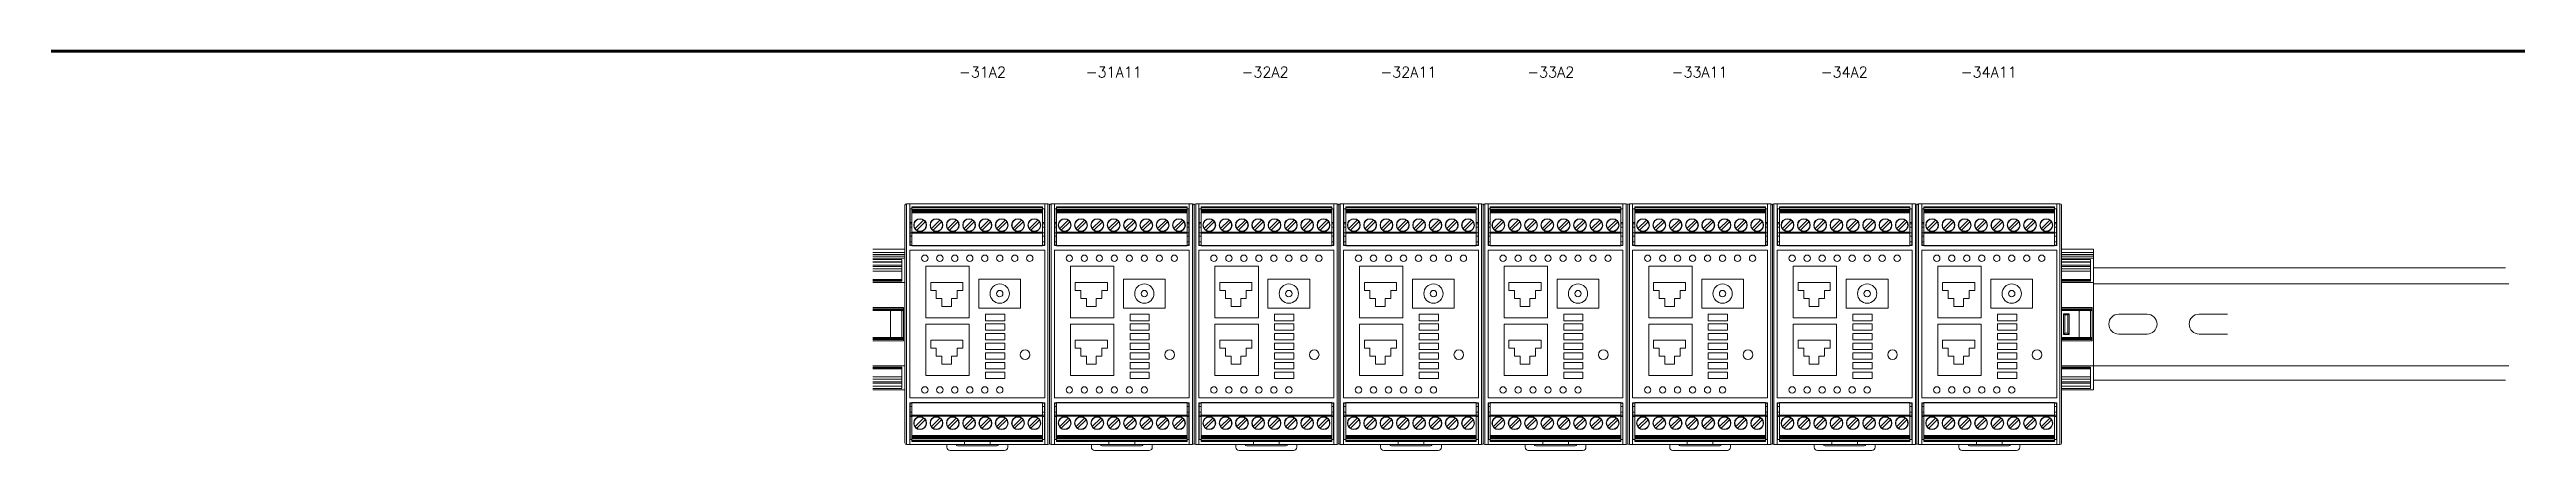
# Model space of a CAD drawing. Extents: x -2993 to 3661, y -4147 to -1441.
# Drawn here: x 265 to 1036, y -2971 to -2846 of the extents above; entities that cross this region are included whole.
import ezdxf
from ezdxf.enums import TextEntityAlignment as Align

# ---------------------------------------------------------------- set-up
doc = ezdxf.new("R2010")
doc.units = 0
doc.header["$LTSCALE"] = 0.1
doc.header["$MEASUREMENT"] = 0
doc.layers.get('0').update_dxf_attribs({"linetype": 'CONTINUOUS'})
doc.layers.add('DIM', color=5, linetype='CONTINUOUS')
doc.layers.add('RAILS', color=1, linetype='CONTINUOUS')
doc.styles.get("Standard").update_dxf_attribs({"font": 'simplex.shx'})

msp = doc.modelspace()

# ---------------------------------------------------------------- texts
at = {"lineweight": 13}
for s, p in [('-31A2', (554.97, -2854.85)), ('-31A11', (595.84, -2854.85)), ('-32A2', (642.94, -2854.85)), ('-32A11', (687.55, -2854.85)), ('-33A2', (731.85, -2854.85)), ('-33A11', (778.21, -2854.85)), ('-34A2', (823.21, -2854.85)), ('-34A11', (868.21, -2854.85))]:
    msp.add_text(s, height=3.281, dxfattribs=at).set_placement(p, align=Align.CENTER)

# ---------------------------------------------------------------- linework, layer by layer
at = {"color": 7, "linetype": 'Continuous', "lineweight": 13}
for p, q in [((530.83, -2899.83), (530.83, -2894.69)), ((530.83, -2899.83), (530.83, -2894.69)), ((530.83, -2968.69), (530.83, -2894.69)), ((530.83, -2968.69), (530.83, -2894.69)), ((530.83, -2968.69), (530.83, -2894.69)), ((530.83, -2968.69), (530.83, -2894.69)), ((532.33, -2894.19), (531.33, -2894.19)), ((531.33, -2894.19), (531.33, -2969.19)), ((532.33, -2894.19), (532.33, -2907.19)), ((574.33, -2894.19), (532.33, -2894.19)), ((532.33, -2895.79), (533.01, -2895.79)), ((532.43, -2895.79), (532.43, -2906.89)), ((533.01, -2895.19), (573.65, -2895.19)), ((533.01, -2895.49), (533.01, -2895.19)), ((573.65, -2895.49), (533.01, -2895.49)), ((533.01, -2895.98), (533.01, -2895.49)), ((533.01, -2895.98), (573.65, -2895.98)), ((533.01, -2896.28), (533.01, -2895.98)), ((533.01, -2896.28), (573.65, -2896.28)), ((533.01, -2896.28), (533.01, -2896.59)), ((573.65, -2896.59), (533.01, -2896.59)), ((533.01, -2896.71), (533.01, -2896.59)), ((573.65, -2896.71), (533.01, -2896.71)), ((533.01, -2897.01), (533.01, -2896.71)), ((573.65, -2897.01), (533.01, -2897.01)), ((533.01, -2897.01), (533.01, -2903.03)), ((573.65, -2895.49), (573.65, -2895.19)), ((573.65, -2895.98), (573.65, -2895.49)), ((573.65, -2895.79), (574.33, -2895.79)), ((573.65, -2896.28), (573.65, -2895.98)), ((573.65, -2896.59), (573.65, -2896.28)), ((573.65, -2896.71), (573.65, -2896.59)), ((573.65, -2897.01), (573.65, -2896.71)), ((573.65, -2897.01), (573.65, -2903.03)), ((574.23, -2906.89), (574.23, -2895.79)), ((574.33, -2894.19), (574.33, -2907.19)), ((574.33, -2894.19), (575.33, -2894.19)), ((575.33, -2969.19), (575.33, -2894.19)), ((575.83, -2899.83), (575.83, -2894.69)), ((575.83, -2899.83), (575.83, -2894.69)), ((575.83, -2968.69), (575.83, -2894.69)), ((575.83, -2968.69), (575.83, -2894.69)), ((575.83, -2968.69), (575.83, -2894.69)), ((575.83, -2968.69), (575.83, -2894.69)), ((577.33, -2894.19), (576.33, -2894.19)), ((576.33, -2894.19), (576.33, -2969.19)), ((619.33, -2894.19), (577.33, -2894.19)), ((577.33, -2894.19), (577.33, -2907.19)), ((577.33, -2895.79), (578.01, -2895.79)), ((577.43, -2895.79), (577.43, -2906.89)), ((578.01, -2895.19), (618.65, -2895.19)), ((578.01, -2895.49), (578.01, -2895.19)), ((618.65, -2895.49), (578.01, -2895.49)), ((578.01, -2895.98), (578.01, -2895.49)), ((578.01, -2895.98), (618.65, -2895.98)), ((578.01, -2896.28), (578.01, -2895.98)), ((578.01, -2896.28), (618.65, -2896.28)), ((578.01, -2896.28), (578.01, -2896.59)), ((618.65, -2896.59), (578.01, -2896.59)), ((578.01, -2896.71), (578.01, -2896.59)), ((618.65, -2896.71), (578.01, -2896.71)), ((578.01, -2897.01), (578.01, -2896.71)), ((618.65, -2897.01), (578.01, -2897.01)), ((578.01, -2897.01), (578.01, -2903.03)), ((618.65, -2895.49), (618.65, -2895.19)), ((618.65, -2895.98), (618.65, -2895.49)), ((618.65, -2895.79), (619.33, -2895.79)), ((618.65, -2896.28), (618.65, -2895.98)), ((618.65, -2896.59), (618.65, -2896.28)), ((618.65, -2896.71), (618.65, -2896.59)), ((618.65, -2897.01), (618.65, -2896.71)), ((618.65, -2897.01), (618.65, -2903.03)), ((619.23, -2906.89), (619.23, -2895.79)), ((619.33, -2894.19), (619.33, -2907.19)), ((619.33, -2894.19), (620.33, -2894.19)), ((620.33, -2969.19), (620.33, -2894.19)), ((620.83, -2899.83), (620.83, -2894.69)), ((620.83, -2899.83), (620.83, -2894.69)), ((620.83, -2968.69), (620.83, -2894.69)), ((620.83, -2968.69), (620.83, -2894.69)), ((620.83, -2968.69), (620.83, -2894.69)), ((620.83, -2968.69), (620.83, -2894.69)), ((622.33, -2894.19), (621.33, -2894.19)), ((621.33, -2894.19), (621.33, -2969.19)), ((622.33, -2894.19), (622.33, -2907.19)), ((664.33, -2894.19), (622.33, -2894.19)), ((622.33, -2895.79), (623.01, -2895.79)), ((622.43, -2895.79), (622.43, -2906.89)), ((623.01, -2895.49), (623.01, -2895.19)), ((623.01, -2895.19), (663.65, -2895.19)), ((623.01, -2895.98), (623.01, -2895.49)), ((663.65, -2895.49), (623.01, -2895.49)), ((623.01, -2896.28), (623.01, -2895.98)), ((623.01, -2895.98), (663.65, -2895.98)), ((623.01, -2896.28), (623.01, -2896.59)), ((623.01, -2896.28), (663.65, -2896.28)), ((623.01, -2896.71), (623.01, -2896.59)), ((663.65, -2896.59), (623.01, -2896.59)), ((623.01, -2897.01), (623.01, -2896.71)), ((663.65, -2896.71), (623.01, -2896.71)), ((623.01, -2897.01), (623.01, -2903.03)), ((663.65, -2897.01), (623.01, -2897.01)), ((663.65, -2895.49), (663.65, -2895.19)), ((663.65, -2895.98), (663.65, -2895.49)), ((663.65, -2895.79), (664.33, -2895.79)), ((663.65, -2896.28), (663.65, -2895.98)), ((663.65, -2896.59), (663.65, -2896.28)), ((663.65, -2896.71), (663.65, -2896.59)), ((663.65, -2897.01), (663.65, -2896.71)), ((663.65, -2897.01), (663.65, -2903.03)), ((664.23, -2906.89), (664.23, -2895.79)), ((664.33, -2894.19), (664.33, -2907.19)), ((664.33, -2894.19), (665.33, -2894.19)), ((665.33, -2969.19), (665.33, -2894.19)), ((665.83, -2899.83), (665.83, -2894.69)), ((665.83, -2899.83), (665.83, -2894.69)), ((665.83, -2968.69), (665.83, -2894.69)), ((665.83, -2968.69), (665.83, -2894.69)), ((665.83, -2968.69), (665.83, -2894.69)), ((665.83, -2968.69), (665.83, -2894.69)), ((667.33, -2894.19), (666.33, -2894.19)), ((666.33, -2894.19), (666.33, -2969.19)), ((709.33, -2894.19), (667.33, -2894.19)), ((667.33, -2894.19), (667.33, -2907.19)), ((667.33, -2895.79), (668.01, -2895.79)), ((667.43, -2895.79), (667.43, -2906.89)), ((668.01, -2895.19), (708.65, -2895.19)), ((668.01, -2895.49), (668.01, -2895.19)), ((708.65, -2895.49), (668.01, -2895.49)), ((668.01, -2895.98), (668.01, -2895.49)), ((668.01, -2895.98), (708.65, -2895.98)), ((668.01, -2896.28), (668.01, -2895.98)), ((668.01, -2896.28), (708.65, -2896.28)), ((668.01, -2896.28), (668.01, -2896.59)), ((708.65, -2896.59), (668.01, -2896.59)), ((668.01, -2896.71), (668.01, -2896.59)), ((708.65, -2896.71), (668.01, -2896.71)), ((668.01, -2897.01), (668.01, -2896.71)), ((708.65, -2897.01), (668.01, -2897.01)), ((668.01, -2897.01), (668.01, -2903.03)), ((708.65, -2895.49), (708.65, -2895.19)), ((708.65, -2895.98), (708.65, -2895.49)), ((708.65, -2895.79), (709.33, -2895.79)), ((708.65, -2896.28), (708.65, -2895.98)), ((708.65, -2896.59), (708.65, -2896.28)), ((708.65, -2896.71), (708.65, -2896.59)), ((708.65, -2897.01), (708.65, -2896.71)), ((708.65, -2897.01), (708.65, -2903.03)), ((709.23, -2906.89), (709.23, -2895.79)), ((709.33, -2894.19), (709.33, -2907.19)), ((709.33, -2894.19), (710.33, -2894.19)), ((710.33, -2969.19), (710.33, -2894.19)), ((710.83, -2899.83), (710.83, -2894.69)), ((710.83, -2968.69), (710.83, -2894.69)), ((710.83, -2968.69), (710.83, -2894.69)), ((712.33, -2894.19), (711.33, -2894.19)), ((711.33, -2894.19), (711.33, -2969.19)), ((712.33, -2894.19), (712.33, -2907.19)), ((754.33, -2894.19), (712.33, -2894.19)), ((712.33, -2895.79), (713.01, -2895.79)), ((712.43, -2895.79), (712.43, -2906.89)), ((713.01, -2895.19), (753.65, -2895.19)), ((713.01, -2895.49), (713.01, -2895.19)), ((753.65, -2895.49), (713.01, -2895.49)), ((713.01, -2895.98), (713.01, -2895.49)), ((713.01, -2895.98), (753.65, -2895.98)), ((713.01, -2896.28), (713.01, -2895.98)), ((713.01, -2896.28), (753.65, -2896.28)), ((713.01, -2896.28), (713.01, -2896.59)), ((753.65, -2896.59), (713.01, -2896.59)), ((713.01, -2896.71), (713.01, -2896.59)), ((753.65, -2896.71), (713.01, -2896.71)), ((713.01, -2897.01), (713.01, -2896.71)), ((753.65, -2897.01), (713.01, -2897.01)), ((713.01, -2897.01), (713.01, -2903.03)), ((753.65, -2895.49), (753.65, -2895.19)), ((753.65, -2895.98), (753.65, -2895.49)), ((753.65, -2895.79), (754.33, -2895.79)), ((753.65, -2896.28), (753.65, -2895.98)), ((753.65, -2896.59), (753.65, -2896.28)), ((753.65, -2896.71), (753.65, -2896.59)), ((753.65, -2897.01), (753.65, -2896.71)), ((753.65, -2897.01), (753.65, -2903.03)), ((754.23, -2906.89), (754.23, -2895.79)), ((754.33, -2894.19), (754.33, -2907.19)), ((754.33, -2894.19), (755.33, -2894.19)), ((755.33, -2969.19), (755.33, -2894.19)), ((755.83, -2899.83), (755.83, -2894.69)), ((755.83, -2968.69), (755.83, -2894.69)), ((755.83, -2968.69), (755.83, -2894.69)), ((755.83, -2968.69), (755.83, -2894.69)), ((757.33, -2894.19), (756.33, -2894.19)), ((756.33, -2894.19), (756.33, -2969.19)), ((757.33, -2894.19), (757.33, -2907.19)), ((799.33, -2894.19), (757.33, -2894.19)), ((757.33, -2895.79), (758.01, -2895.79)), ((757.43, -2895.79), (757.43, -2906.89)), ((758.01, -2895.19), (798.65, -2895.19)), ((758.01, -2895.49), (758.01, -2895.19)), ((798.65, -2895.49), (758.01, -2895.49)), ((758.01, -2895.98), (758.01, -2895.49)), ((758.01, -2895.98), (798.65, -2895.98)), ((758.01, -2896.28), (758.01, -2895.98)), ((758.01, -2896.28), (798.65, -2896.28)), ((758.01, -2896.28), (758.01, -2896.59)), ((798.65, -2896.59), (758.01, -2896.59)), ((758.01, -2896.71), (758.01, -2896.59)), ((798.65, -2896.71), (758.01, -2896.71)), ((758.01, -2897.01), (758.01, -2896.71)), ((798.65, -2897.01), (758.01, -2897.01)), ((758.01, -2897.01), (758.01, -2903.03)), ((798.65, -2895.49), (798.65, -2895.19)), ((798.65, -2895.98), (798.65, -2895.49)), ((798.65, -2895.79), (799.33, -2895.79)), ((798.65, -2896.28), (798.65, -2895.98)), ((798.65, -2896.59), (798.65, -2896.28)), ((798.65, -2896.71), (798.65, -2896.59)), ((798.65, -2897.01), (798.65, -2896.71)), ((798.65, -2897.01), (798.65, -2903.03)), ((799.23, -2906.89), (799.23, -2895.79)), ((799.33, -2894.19), (799.33, -2907.19)), ((799.33, -2894.19), (800.33, -2894.19)), ((800.33, -2969.19), (800.33, -2894.19)), ((800.83, -2899.83), (800.83, -2894.69)), ((800.83, -2968.69), (800.83, -2894.69)), ((800.83, -2968.69), (800.83, -2894.69)), ((800.83, -2968.69), (800.83, -2894.69)), ((802.33, -2894.19), (801.33, -2894.19)), ((801.33, -2894.19), (801.33, -2969.19)), ((802.33, -2894.19), (802.33, -2907.19)), ((844.33, -2894.19), (802.33, -2894.19)), ((802.33, -2895.79), (803.01, -2895.79)), ((802.43, -2895.79), (802.43, -2906.89)), ((803.01, -2895.19), (843.65, -2895.19)), ((803.01, -2895.49), (803.01, -2895.19)), ((843.65, -2895.49), (803.01, -2895.49)), ((803.01, -2895.98), (803.01, -2895.49)), ((803.01, -2895.98), (843.65, -2895.98)), ((803.01, -2896.28), (803.01, -2895.98)), ((803.01, -2896.28), (843.65, -2896.28)), ((803.01, -2896.28), (803.01, -2896.59)), ((843.65, -2896.59), (803.01, -2896.59)), ((803.01, -2896.71), (803.01, -2896.59)), ((843.65, -2896.71), (803.01, -2896.71)), ((803.01, -2897.01), (803.01, -2896.71)), ((843.65, -2897.01), (803.01, -2897.01)), ((803.01, -2897.01), (803.01, -2903.03)), ((843.65, -2895.49), (843.65, -2895.19)), ((843.65, -2895.98), (843.65, -2895.49)), ((843.65, -2895.79), (844.33, -2895.79)), ((843.65, -2896.28), (843.65, -2895.98)), ((843.65, -2896.59), (843.65, -2896.28)), ((843.65, -2896.71), (843.65, -2896.59)), ((843.65, -2897.01), (843.65, -2896.71)), ((843.65, -2897.01), (843.65, -2903.03)), ((844.23, -2906.89), (844.23, -2895.79)), ((844.33, -2894.19), (844.33, -2907.19)), ((844.33, -2894.19), (845.33, -2894.19)), ((845.33, -2969.19), (845.33, -2894.19)), ((845.83, -2899.83), (845.83, -2894.69)), ((845.83, -2968.69), (845.83, -2894.69)), ((845.83, -2968.69), (845.83, -2894.69)), ((845.83, -2968.69), (845.83, -2894.69)), ((847.33, -2894.19), (846.33, -2894.19)), ((846.33, -2894.19), (846.33, -2969.19)), ((847.33, -2894.19), (847.33, -2907.19)), ((889.33, -2894.19), (847.33, -2894.19)), ((847.33, -2895.79), (848.01, -2895.79)), ((847.43, -2895.79), (847.43, -2906.89)), ((848.01, -2895.19), (888.65, -2895.19)), ((848.01, -2895.49), (848.01, -2895.19)), ((888.65, -2895.49), (848.01, -2895.49)), ((848.01, -2895.98), (848.01, -2895.49)), ((848.01, -2895.98), (888.65, -2895.98)), ((848.01, -2896.28), (848.01, -2895.98)), ((848.01, -2896.28), (888.65, -2896.28)), ((848.01, -2896.28), (848.01, -2896.59)), ((888.65, -2896.59), (848.01, -2896.59)), ((848.01, -2896.71), (848.01, -2896.59)), ((888.65, -2896.71), (848.01, -2896.71)), ((848.01, -2897.01), (848.01, -2896.71)), ((888.65, -2897.01), (848.01, -2897.01)), ((848.01, -2897.01), (848.01, -2903.03)), ((888.65, -2895.49), (888.65, -2895.19)), ((888.65, -2895.98), (888.65, -2895.49)), ((888.65, -2895.79), (889.33, -2895.79)), ((888.65, -2896.28), (888.65, -2895.98)), ((888.65, -2896.59), (888.65, -2896.28)), ((888.65, -2896.71), (888.65, -2896.59)), ((888.65, -2897.01), (888.65, -2896.71)), ((888.65, -2897.01), (888.65, -2903.03)), ((889.23, -2906.89), (889.23, -2895.79)), ((889.33, -2894.19), (889.33, -2907.19)), ((889.33, -2894.19), (890.33, -2894.19)), ((890.33, -2969.19), (890.33, -2894.19)), ((890.83, -2899.83), (890.83, -2894.69)), ((890.83, -2968.69), (890.83, -2894.69)), ((890.83, -2899.83), (890.83, -2894.69)), ((890.83, -2968.69), (890.83, -2894.69)), ((890.83, -2968.69), (890.83, -2894.69)), ((890.83, -2968.69), (890.83, -2894.69)), ((532.43, -2900.09), (533.01, -2900.09)), ((532.43, -2900.49), (533.01, -2900.49)), ((532.43, -2901.49), (533.01, -2901.49)), ((532.43, -2903.29), (533.01, -2903.29)), ((532.43, -2904.29), (533.01, -2904.29)), ((532.43, -2906.09), (533.01, -2906.09)), ((533.01, -2903.03), (573.65, -2903.03)), ((533.01, -2903.33), (533.01, -2903.03)), ((573.65, -2903.33), (533.01, -2903.33)), ((533.01, -2903.33), (533.01, -2907.31)), ((533.99, -2901.92), (536.62, -2899.29)), ((533.99, -2901.92), (536.62, -2899.29)), ((537.12, -2899.79), (534.49, -2902.42)), ((537.12, -2899.79), (534.49, -2902.42)), ((539.07, -2901.92), (541.7, -2899.29)), ((542.2, -2899.79), (539.57, -2902.42)), ((544.15, -2901.92), (546.78, -2899.29)), ((547.28, -2899.79), (544.65, -2902.42)), ((549.23, -2901.92), (551.86, -2899.29)), ((552.36, -2899.79), (549.73, -2902.42)), ((554.31, -2901.92), (556.94, -2899.29)), ((557.44, -2899.79), (554.81, -2902.42)), ((559.39, -2901.92), (562.02, -2899.29)), ((562.52, -2899.79), (559.89, -2902.42)), ((564.47, -2901.92), (567.1, -2899.29)), ((567.6, -2899.79), (564.97, -2902.42)), ((569.55, -2901.92), (572.18, -2899.29)), ((572.68, -2899.79), (570.05, -2902.42)), ((573.65, -2900.09), (574.23, -2900.09)), ((574.23, -2900.49), (573.65, -2900.49)), ((574.23, -2901.49), (573.65, -2901.49)), ((573.65, -2903.33), (573.65, -2903.03)), ((574.23, -2903.29), (573.65, -2903.29)), ((573.65, -2903.33), (573.65, -2907.31)), ((574.23, -2904.29), (573.65, -2904.29)), ((574.23, -2906.09), (573.65, -2906.09)), ((575.83, -2921.19), (575.83, -2904.5)), ((575.83, -2921.19), (575.83, -2904.5)), ((577.43, -2900.09), (578.01, -2900.09)), ((577.43, -2900.49), (578.01, -2900.49)), ((577.43, -2901.49), (578.01, -2901.49)), ((577.43, -2903.29), (578.01, -2903.29)), ((577.43, -2904.29), (578.01, -2904.29)), ((577.43, -2906.09), (578.01, -2906.09)), ((578.01, -2903.03), (618.65, -2903.03)), ((578.01, -2903.33), (578.01, -2903.03)), ((618.65, -2903.33), (578.01, -2903.33)), ((578.01, -2903.33), (578.01, -2907.31)), ((578.99, -2901.92), (581.62, -2899.29)), ((582.12, -2899.79), (579.49, -2902.42)), ((584.07, -2901.92), (586.7, -2899.29)), ((587.2, -2899.79), (584.57, -2902.42)), ((589.15, -2901.92), (591.78, -2899.29)), ((592.28, -2899.79), (589.65, -2902.42)), ((594.23, -2901.92), (596.86, -2899.29)), ((597.36, -2899.79), (594.73, -2902.42)), ((599.31, -2901.92), (601.94, -2899.29)), ((602.44, -2899.79), (599.81, -2902.42)), ((604.39, -2901.92), (607.02, -2899.29)), ((607.52, -2899.79), (604.89, -2902.42)), ((609.47, -2901.92), (612.1, -2899.29)), ((612.6, -2899.79), (609.97, -2902.42)), ((614.55, -2901.92), (617.18, -2899.29)), ((617.68, -2899.79), (615.05, -2902.42)), ((618.65, -2900.09), (619.23, -2900.09)), ((619.23, -2900.49), (618.65, -2900.49)), ((619.23, -2901.49), (618.65, -2901.49)), ((618.65, -2903.33), (618.65, -2903.03)), ((619.23, -2903.29), (618.65, -2903.29)), ((618.65, -2903.33), (618.65, -2907.31)), ((619.23, -2904.29), (618.65, -2904.29)), ((619.23, -2906.09), (618.65, -2906.09)), ((620.83, -2921.19), (620.83, -2904.5)), ((620.83, -2921.19), (620.83, -2904.5)), ((622.43, -2900.09), (623.01, -2900.09)), ((622.43, -2900.49), (623.01, -2900.49)), ((622.43, -2901.49), (623.01, -2901.49)), ((622.43, -2903.29), (623.01, -2903.29)), ((622.43, -2904.29), (623.01, -2904.29)), ((622.43, -2906.09), (623.01, -2906.09)), ((623.01, -2903.33), (623.01, -2903.03)), ((623.01, -2903.03), (663.65, -2903.03)), ((623.01, -2903.33), (623.01, -2907.31)), ((663.65, -2903.33), (623.01, -2903.33)), ((623.99, -2901.92), (626.62, -2899.29)), ((627.12, -2899.79), (624.49, -2902.42)), ((629.07, -2901.92), (631.7, -2899.29)), ((632.2, -2899.79), (629.57, -2902.42)), ((634.15, -2901.92), (636.78, -2899.29)), ((637.28, -2899.79), (634.65, -2902.42)), ((639.23, -2901.92), (641.86, -2899.29)), ((642.36, -2899.79), (639.73, -2902.42)), ((644.31, -2901.92), (646.94, -2899.29)), ((647.44, -2899.79), (644.81, -2902.42)), ((649.39, -2901.92), (652.02, -2899.29)), ((652.52, -2899.79), (649.89, -2902.42)), ((654.47, -2901.92), (657.1, -2899.29)), ((657.6, -2899.79), (654.97, -2902.42)), ((659.55, -2901.92), (662.18, -2899.29)), ((662.68, -2899.79), (660.05, -2902.42)), ((663.65, -2900.09), (664.23, -2900.09)), ((664.23, -2900.49), (663.65, -2900.49)), ((664.23, -2901.49), (663.65, -2901.49)), ((663.65, -2903.33), (663.65, -2903.03)), ((664.23, -2903.29), (663.65, -2903.29)), ((663.65, -2903.33), (663.65, -2907.31)), ((664.23, -2904.29), (663.65, -2904.29)), ((664.23, -2906.09), (663.65, -2906.09)), ((665.83, -2921.19), (665.83, -2904.5)), ((665.83, -2921.19), (665.83, -2904.5)), ((667.43, -2900.09), (668.01, -2900.09)), ((667.43, -2900.49), (668.01, -2900.49)), ((667.43, -2901.49), (668.01, -2901.49)), ((667.43, -2903.29), (668.01, -2903.29)), ((667.43, -2904.29), (668.01, -2904.29)), ((667.43, -2906.09), (668.01, -2906.09)), ((668.01, -2903.03), (708.65, -2903.03)), ((668.01, -2903.33), (668.01, -2903.03)), ((708.65, -2903.33), (668.01, -2903.33)), ((668.01, -2903.33), (668.01, -2907.31)), ((668.99, -2901.92), (671.62, -2899.29)), ((672.12, -2899.79), (669.49, -2902.42)), ((674.07, -2901.92), (676.7, -2899.29)), ((677.2, -2899.79), (674.57, -2902.42)), ((679.15, -2901.92), (681.78, -2899.29)), ((682.28, -2899.79), (679.65, -2902.42)), ((684.23, -2901.92), (686.86, -2899.29)), ((687.36, -2899.79), (684.73, -2902.42)), ((689.31, -2901.92), (691.94, -2899.29)), ((692.44, -2899.79), (689.81, -2902.42)), ((694.39, -2901.92), (697.02, -2899.29)), ((697.52, -2899.79), (694.89, -2902.42)), ((699.47, -2901.92), (702.1, -2899.29)), ((702.6, -2899.79), (699.97, -2902.42)), ((704.55, -2901.92), (707.18, -2899.29)), ((707.68, -2899.79), (705.05, -2902.42)), ((708.65, -2900.09), (709.23, -2900.09)), ((709.23, -2900.49), (708.65, -2900.49)), ((709.23, -2901.49), (708.65, -2901.49)), ((708.65, -2903.33), (708.65, -2903.03)), ((709.23, -2903.29), (708.65, -2903.29)), ((708.65, -2903.33), (708.65, -2907.31)), ((709.23, -2904.29), (708.65, -2904.29)), ((709.23, -2906.09), (708.65, -2906.09)), ((710.83, -2921.19), (710.83, -2904.5)), ((712.43, -2900.09), (713.01, -2900.09)), ((712.43, -2900.49), (713.01, -2900.49)), ((712.43, -2901.49), (713.01, -2901.49)), ((712.43, -2903.29), (713.01, -2903.29)), ((712.43, -2904.29), (713.01, -2904.29)), ((712.43, -2906.09), (713.01, -2906.09)), ((713.01, -2903.03), (753.65, -2903.03)), ((713.01, -2903.33), (713.01, -2903.03)), ((753.65, -2903.33), (713.01, -2903.33)), ((713.01, -2903.33), (713.01, -2907.31)), ((713.99, -2901.92), (716.62, -2899.29)), ((717.12, -2899.79), (714.49, -2902.42)), ((719.07, -2901.92), (721.7, -2899.29)), ((722.2, -2899.79), (719.57, -2902.42)), ((724.15, -2901.92), (726.78, -2899.29)), ((727.28, -2899.79), (724.65, -2902.42)), ((729.23, -2901.92), (731.86, -2899.29)), ((732.36, -2899.79), (729.73, -2902.42)), ((734.31, -2901.92), (736.94, -2899.29)), ((737.44, -2899.79), (734.81, -2902.42)), ((739.39, -2901.92), (742.02, -2899.29)), ((742.52, -2899.79), (739.89, -2902.42)), ((744.47, -2901.92), (747.1, -2899.29)), ((747.6, -2899.79), (744.97, -2902.42)), ((749.55, -2901.92), (752.18, -2899.29)), ((752.68, -2899.79), (750.05, -2902.42)), ((753.65, -2900.09), (754.23, -2900.09)), ((754.23, -2900.49), (753.65, -2900.49)), ((754.23, -2901.49), (753.65, -2901.49)), ((753.65, -2903.33), (753.65, -2903.03)), ((754.23, -2903.29), (753.65, -2903.29)), ((753.65, -2903.33), (753.65, -2907.31)), ((754.23, -2904.29), (753.65, -2904.29)), ((754.23, -2906.09), (753.65, -2906.09)), ((757.43, -2900.09), (758.01, -2900.09)), ((757.43, -2900.49), (758.01, -2900.49)), ((757.43, -2901.49), (758.01, -2901.49)), ((757.43, -2903.29), (758.01, -2903.29)), ((757.43, -2904.29), (758.01, -2904.29)), ((757.43, -2906.09), (758.01, -2906.09)), ((758.01, -2903.03), (798.65, -2903.03)), ((758.01, -2903.33), (758.01, -2903.03)), ((798.65, -2903.33), (758.01, -2903.33)), ((758.01, -2903.33), (758.01, -2907.31)), ((758.99, -2901.92), (761.62, -2899.29)), ((762.12, -2899.79), (759.49, -2902.42)), ((764.07, -2901.92), (766.7, -2899.29)), ((767.2, -2899.79), (764.57, -2902.42)), ((769.15, -2901.92), (771.78, -2899.29)), ((772.28, -2899.79), (769.65, -2902.42)), ((774.23, -2901.92), (776.86, -2899.29)), ((777.36, -2899.79), (774.73, -2902.42)), ((779.31, -2901.92), (781.94, -2899.29)), ((782.44, -2899.79), (779.81, -2902.42)), ((784.39, -2901.92), (787.02, -2899.29)), ((787.52, -2899.79), (784.89, -2902.42)), ((789.47, -2901.92), (792.1, -2899.29)), ((792.6, -2899.79), (789.97, -2902.42)), ((794.55, -2901.92), (797.18, -2899.29)), ((797.68, -2899.79), (795.05, -2902.42)), ((798.65, -2900.09), (799.23, -2900.09)), ((799.23, -2900.49), (798.65, -2900.49)), ((799.23, -2901.49), (798.65, -2901.49)), ((798.65, -2903.33), (798.65, -2903.03)), ((799.23, -2903.29), (798.65, -2903.29)), ((798.65, -2903.33), (798.65, -2907.31)), ((799.23, -2904.29), (798.65, -2904.29)), ((799.23, -2906.09), (798.65, -2906.09)), ((802.43, -2900.09), (803.01, -2900.09)), ((802.43, -2900.49), (803.01, -2900.49)), ((802.43, -2901.49), (803.01, -2901.49)), ((802.43, -2903.29), (803.01, -2903.29)), ((802.43, -2904.29), (803.01, -2904.29)), ((802.43, -2906.09), (803.01, -2906.09)), ((803.01, -2903.03), (843.65, -2903.03)), ((803.01, -2903.33), (803.01, -2903.03)), ((843.65, -2903.33), (803.01, -2903.33)), ((803.01, -2903.33), (803.01, -2907.31)), ((803.99, -2901.92), (806.62, -2899.29)), ((807.12, -2899.79), (804.49, -2902.42)), ((809.07, -2901.92), (811.7, -2899.29)), ((812.2, -2899.79), (809.57, -2902.42)), ((814.15, -2901.92), (816.78, -2899.29)), ((817.28, -2899.79), (814.65, -2902.42)), ((819.23, -2901.92), (821.86, -2899.29)), ((822.36, -2899.79), (819.73, -2902.42)), ((824.31, -2901.92), (826.94, -2899.29)), ((827.44, -2899.79), (824.81, -2902.42)), ((829.39, -2901.92), (832.02, -2899.29)), ((832.52, -2899.79), (829.89, -2902.42)), ((834.47, -2901.92), (837.1, -2899.29)), ((837.6, -2899.79), (834.97, -2902.42)), ((839.55, -2901.92), (842.18, -2899.29)), ((842.68, -2899.79), (840.05, -2902.42)), ((843.65, -2900.09), (844.23, -2900.09)), ((844.23, -2900.49), (843.65, -2900.49)), ((844.23, -2901.49), (843.65, -2901.49)), ((843.65, -2903.33), (843.65, -2903.03)), ((844.23, -2903.29), (843.65, -2903.29)), ((843.65, -2903.33), (843.65, -2907.31)), ((844.23, -2904.29), (843.65, -2904.29)), ((844.23, -2906.09), (843.65, -2906.09)), ((847.43, -2900.09), (848.01, -2900.09)), ((847.43, -2900.49), (848.01, -2900.49)), ((847.43, -2901.49), (848.01, -2901.49)), ((847.43, -2903.29), (848.01, -2903.29)), ((847.43, -2904.29), (848.01, -2904.29)), ((847.43, -2906.09), (848.01, -2906.09)), ((848.01, -2903.03), (888.65, -2903.03)), ((848.01, -2903.33), (848.01, -2903.03)), ((888.65, -2903.33), (848.01, -2903.33)), ((848.01, -2903.33), (848.01, -2907.31)), ((848.99, -2901.92), (851.62, -2899.29)), ((852.12, -2899.79), (849.49, -2902.42)), ((854.07, -2901.92), (856.7, -2899.29)), ((857.2, -2899.79), (854.57, -2902.42)), ((859.15, -2901.92), (861.78, -2899.29)), ((862.28, -2899.79), (859.65, -2902.42)), ((864.23, -2901.92), (866.86, -2899.29)), ((867.36, -2899.79), (864.73, -2902.42)), ((869.31, -2901.92), (871.94, -2899.29)), ((872.44, -2899.79), (869.81, -2902.42)), ((874.39, -2901.92), (877.02, -2899.29)), ((877.52, -2899.79), (874.89, -2902.42)), ((879.47, -2901.92), (882.1, -2899.29)), ((882.6, -2899.79), (879.97, -2902.42)), ((884.55, -2901.92), (887.18, -2899.29)), ((887.68, -2899.79), (885.05, -2902.42)), ((888.65, -2900.09), (889.23, -2900.09)), ((889.23, -2900.49), (888.65, -2900.49)), ((889.23, -2901.49), (888.65, -2901.49)), ((888.65, -2903.33), (888.65, -2903.03)), ((889.23, -2903.29), (888.65, -2903.29)), ((888.65, -2903.33), (888.65, -2907.31)), ((889.23, -2904.29), (888.65, -2904.29)), ((889.23, -2906.09), (888.65, -2906.09)), ((520.83, -2908.39), (530.83, -2908.39)), ((530.83, -2909.37), (520.83, -2909.37)), ((520.83, -2909.99), (530.83, -2909.99)), ((530.83, -2910.49), (520.83, -2910.49)), ((520.83, -2911.19), (530.83, -2911.19)), ((520.83, -2911.62), (529.83, -2911.62)), ((520.83, -2912.31), (529.83, -2912.31)), ((529.83, -2912.36), (520.83, -2912.36)), ((529.83, -2913.31), (520.83, -2913.31)), ((529.83, -2913.75), (520.83, -2913.75)), ((529.83, -2911.62), (529.83, -2918.3)), ((530.83, -2909.37), (530.83, -2908.39)), ((530.83, -2909.37), (530.83, -2908.39)), ((530.83, -2909.99), (530.83, -2909.37)), ((530.83, -2909.99), (530.83, -2909.37)), ((530.83, -2910.49), (530.83, -2909.99)), ((530.83, -2910.49), (530.83, -2909.99)), ((530.83, -2911.19), (530.83, -2910.49)), ((530.83, -2911.19), (530.83, -2910.49)), ((530.83, -2918.74), (530.83, -2911.19)), ((530.83, -2918.74), (530.83, -2911.19)), ((532.33, -2906.89), (532.43, -2906.89)), ((574.33, -2907.19), (532.33, -2907.19)), ((532.33, -2908.69), (574.33, -2908.69)), ((532.33, -2954.69), (532.33, -2908.69)), ((532.43, -2906.89), (532.43, -2907.19)), ((532.43, -2907.09), (533.01, -2907.09)), ((533.01, -2907.31), (573.65, -2907.31)), ((537.33, -2913.69), (537.33, -2929.69)), ((537.33, -2913.69), (537.33, -2929.69)), ((550.83, -2913.69), (537.33, -2913.69)), ((550.83, -2913.69), (537.33, -2913.69)), ((550.83, -2929.69), (550.83, -2913.69)), ((550.83, -2929.69), (550.83, -2913.69)), ((574.23, -2907.09), (573.65, -2907.09)), ((574.23, -2906.89), (574.33, -2906.89)), ((574.23, -2907.19), (574.23, -2906.89)), ((574.33, -2908.69), (574.33, -2954.69)), ((577.33, -2906.89), (577.43, -2906.89)), ((619.33, -2907.19), (577.33, -2907.19)), ((577.33, -2908.69), (619.33, -2908.69)), ((577.33, -2954.69), (577.33, -2908.69)), ((577.43, -2906.89), (577.43, -2907.19)), ((577.43, -2907.09), (578.01, -2907.09)), ((578.01, -2907.31), (618.65, -2907.31)), ((595.83, -2913.69), (582.33, -2913.69)), ((595.83, -2913.69), (582.33, -2913.69)), ((582.33, -2913.69), (582.33, -2929.69)), ((582.33, -2913.69), (582.33, -2929.69)), ((595.83, -2929.69), (595.83, -2913.69)), ((595.83, -2929.69), (595.83, -2913.69)), ((619.23, -2907.09), (618.65, -2907.09)), ((619.23, -2906.89), (619.33, -2906.89)), ((619.23, -2907.19), (619.23, -2906.89)), ((619.33, -2908.69), (619.33, -2954.69)), ((622.33, -2906.89), (622.43, -2906.89)), ((664.33, -2907.19), (622.33, -2907.19)), ((622.33, -2908.69), (664.33, -2908.69)), ((622.33, -2954.69), (622.33, -2908.69)), ((622.43, -2906.89), (622.43, -2907.19)), ((622.43, -2907.09), (623.01, -2907.09)), ((623.01, -2907.31), (663.65, -2907.31)), ((627.33, -2913.69), (627.33, -2929.69)), ((627.33, -2913.69), (627.33, -2929.69)), ((640.83, -2913.69), (627.33, -2913.69)), ((640.83, -2913.69), (627.33, -2913.69)), ((640.83, -2929.69), (640.83, -2913.69)), ((640.83, -2929.69), (640.83, -2913.69)), ((664.23, -2907.09), (663.65, -2907.09)), ((664.23, -2906.89), (664.33, -2906.89)), ((664.23, -2907.19), (664.23, -2906.89)), ((664.33, -2908.69), (664.33, -2954.69)), ((667.33, -2906.89), (667.43, -2906.89)), ((709.33, -2907.19), (667.33, -2907.19)), ((667.33, -2908.69), (709.33, -2908.69)), ((667.33, -2954.69), (667.33, -2908.69)), ((667.43, -2906.89), (667.43, -2907.19)), ((667.43, -2907.09), (668.01, -2907.09)), ((668.01, -2907.31), (708.65, -2907.31)), ((685.83, -2913.69), (672.33, -2913.69)), ((685.83, -2913.69), (672.33, -2913.69)), ((672.33, -2913.69), (672.33, -2929.69)), ((672.33, -2913.69), (672.33, -2929.69)), ((685.83, -2929.69), (685.83, -2913.69)), ((685.83, -2929.69), (685.83, -2913.69)), ((709.23, -2907.09), (708.65, -2907.09)), ((709.23, -2906.89), (709.33, -2906.89)), ((709.23, -2907.19), (709.23, -2906.89)), ((709.33, -2908.69), (709.33, -2954.69)), ((712.33, -2906.89), (712.43, -2906.89)), ((754.33, -2907.19), (712.33, -2907.19)), ((712.33, -2908.69), (754.33, -2908.69)), ((712.33, -2954.69), (712.33, -2908.69)), ((712.43, -2906.89), (712.43, -2907.19)), ((712.43, -2907.09), (713.01, -2907.09)), ((713.01, -2907.31), (753.65, -2907.31)), ((717.33, -2913.69), (717.33, -2929.69)), ((717.33, -2913.69), (717.33, -2929.69)), ((730.83, -2913.69), (717.33, -2913.69)), ((730.83, -2913.69), (717.33, -2913.69)), ((730.83, -2929.69), (730.83, -2913.69)), ((730.83, -2929.69), (730.83, -2913.69)), ((754.23, -2907.09), (753.65, -2907.09)), ((754.23, -2906.89), (754.33, -2906.89)), ((754.23, -2907.19), (754.23, -2906.89)), ((754.33, -2908.69), (754.33, -2954.69)), ((757.33, -2906.89), (757.43, -2906.89)), ((799.33, -2907.19), (757.33, -2907.19)), ((757.33, -2908.69), (799.33, -2908.69)), ((757.33, -2954.69), (757.33, -2908.69)), ((757.43, -2906.89), (757.43, -2907.19)), ((757.43, -2907.09), (758.01, -2907.09)), ((758.01, -2907.31), (798.65, -2907.31)), ((762.33, -2913.69), (762.33, -2929.69)), ((762.33, -2913.69), (762.33, -2929.69)), ((775.83, -2913.69), (762.33, -2913.69)), ((775.83, -2913.69), (762.33, -2913.69)), ((775.83, -2929.69), (775.83, -2913.69)), ((775.83, -2929.69), (775.83, -2913.69)), ((799.23, -2907.09), (798.65, -2907.09)), ((799.23, -2906.89), (799.33, -2906.89)), ((799.23, -2907.19), (799.23, -2906.89)), ((799.33, -2908.69), (799.33, -2954.69)), ((802.33, -2906.89), (802.43, -2906.89)), ((844.33, -2907.19), (802.33, -2907.19)), ((802.33, -2908.69), (844.33, -2908.69)), ((802.33, -2954.69), (802.33, -2908.69)), ((802.43, -2906.89), (802.43, -2907.19)), ((802.43, -2907.09), (803.01, -2907.09)), ((803.01, -2907.31), (843.65, -2907.31)), ((807.33, -2913.69), (807.33, -2929.69)), ((807.33, -2913.69), (807.33, -2929.69)), ((820.83, -2913.69), (807.33, -2913.69)), ((820.83, -2913.69), (807.33, -2913.69)), ((820.83, -2929.69), (820.83, -2913.69)), ((820.83, -2929.69), (820.83, -2913.69)), ((844.23, -2907.09), (843.65, -2907.09)), ((844.23, -2906.89), (844.33, -2906.89)), ((844.23, -2907.19), (844.23, -2906.89)), ((844.33, -2908.69), (844.33, -2954.69)), ((847.33, -2906.89), (847.43, -2906.89)), ((889.33, -2907.19), (847.33, -2907.19)), ((847.33, -2908.69), (889.33, -2908.69)), ((847.33, -2954.69), (847.33, -2908.69)), ((847.43, -2906.89), (847.43, -2907.19)), ((847.43, -2907.09), (848.01, -2907.09)), ((848.01, -2907.31), (888.65, -2907.31)), ((852.33, -2913.69), (852.33, -2929.69)), ((852.33, -2913.69), (852.33, -2929.69)), ((865.83, -2913.69), (852.33, -2913.69)), ((865.83, -2913.69), (852.33, -2913.69)), ((865.83, -2929.69), (865.83, -2913.69)), ((865.83, -2929.69), (865.83, -2913.69)), ((889.23, -2907.09), (888.65, -2907.09)), ((889.23, -2906.89), (889.33, -2906.89)), ((889.23, -2907.19), (889.23, -2906.89)), ((889.33, -2908.69), (889.33, -2954.69)), ((890.83, -2908.39), (890.83, -2909.37)), ((890.83, -2908.39), (900.83, -2908.39)), ((890.83, -2909.37), (890.83, -2909.99)), ((900.83, -2909.37), (890.83, -2909.37)), ((890.83, -2910.49), (890.83, -2909.99)), ((890.83, -2909.99), (900.83, -2909.99)), ((890.83, -2910.49), (890.83, -2911.19)), ((900.83, -2910.49), (890.83, -2910.49)), ((890.83, -2911.19), (890.83, -2911.62)), ((890.83, -2911.19), (900.83, -2911.19)), ((890.83, -2911.62), (899.83, -2911.62)), ((890.83, -2912.31), (890.83, -2911.62)), ((890.83, -2912.31), (899.83, -2912.31)), ((890.83, -2912.36), (890.83, -2912.31)), ((899.83, -2912.36), (890.83, -2912.36)), ((890.83, -2913.31), (890.83, -2912.36)), ((899.83, -2913.31), (890.83, -2913.31)), ((890.83, -2913.75), (890.83, -2913.31)), ((899.83, -2913.75), (890.83, -2913.75)), ((890.83, -2913.75), (890.83, -2914.52)), ((899.83, -2911.62), (899.83, -2918.3)), ((900.83, -2909.37), (900.83, -2908.39)), ((900.83, -2909.99), (900.83, -2909.37)), ((900.83, -2910.49), (900.83, -2909.99)), ((900.83, -2911.19), (900.83, -2910.49)), ((900.83, -2918.74), (900.83, -2911.19)), ((520.83, -2914.52), (529.83, -2914.52)), ((520.83, -2915.23), (529.83, -2915.23)), ((529.83, -2917.77), (520.83, -2917.77)), ((520.83, -2917.97), (529.83, -2917.97)), ((529.83, -2918.21), (520.83, -2918.21)), ((529.83, -2918.3), (520.83, -2918.3)), ((520.83, -2918.74), (530.83, -2918.74)), ((530.83, -2915.59), (530.83, -2917.09)), ((530.83, -2917.09), (530.83, -2918.59)), ((530.83, -2918.59), (530.83, -2919.49)), ((530.83, -2944.63), (530.83, -2918.74)), ((530.83, -2944.63), (530.83, -2918.74)), ((530.83, -2919.49), (530.83, -2920.41)), ((530.83, -2920.41), (530.83, -2920.95)), ((530.83, -2920.95), (530.83, -2920.96)), ((530.83, -2920.96), (530.83, -2922.49)), ((538.83, -2918.69), (538.83, -2921.19)), ((548.83, -2918.69), (538.83, -2918.69)), ((538.83, -2921.19), (540.58, -2921.19)), ((540.58, -2921.19), (540.58, -2923.69)), ((547.08, -2923.69), (547.08, -2921.19)), ((547.08, -2921.19), (548.83, -2921.19)), ((548.83, -2921.19), (548.83, -2918.69)), ((566.83, -2917.69), (553.83, -2917.69)), ((553.83, -2917.69), (553.83, -2926.69)), ((566.83, -2926.69), (566.83, -2917.69)), ((593.83, -2918.69), (583.83, -2918.69)), ((583.83, -2918.69), (583.83, -2921.19)), ((583.83, -2921.19), (585.58, -2921.19)), ((585.58, -2921.19), (585.58, -2923.69)), ((592.08, -2923.69), (592.08, -2921.19)), ((592.08, -2921.19), (593.83, -2921.19)), ((593.83, -2921.19), (593.83, -2918.69)), ((611.83, -2917.69), (598.83, -2917.69)), ((598.83, -2917.69), (598.83, -2926.69)), ((611.83, -2926.69), (611.83, -2917.69)), ((628.83, -2918.69), (628.83, -2921.19)), ((638.83, -2918.69), (628.83, -2918.69)), ((628.83, -2921.19), (630.58, -2921.19)), ((630.58, -2921.19), (630.58, -2923.69)), ((637.08, -2923.69), (637.08, -2921.19)), ((637.08, -2921.19), (638.83, -2921.19)), ((638.83, -2921.19), (638.83, -2918.69)), ((656.83, -2917.69), (643.83, -2917.69)), ((643.83, -2917.69), (643.83, -2926.69)), ((656.83, -2926.69), (656.83, -2917.69)), ((683.83, -2918.69), (673.83, -2918.69)), ((673.83, -2918.69), (673.83, -2921.19)), ((673.83, -2921.19), (675.58, -2921.19)), ((675.58, -2921.19), (675.58, -2923.69)), ((682.08, -2921.19), (683.83, -2921.19)), ((682.08, -2923.69), (682.08, -2921.19)), ((683.83, -2921.19), (683.83, -2918.69)), ((701.83, -2917.69), (688.83, -2917.69)), ((688.83, -2917.69), (688.83, -2926.69)), ((701.83, -2926.69), (701.83, -2917.69)), ((718.83, -2918.69), (718.83, -2921.19)), ((728.83, -2918.69), (718.83, -2918.69)), ((718.83, -2921.19), (720.58, -2921.19)), ((720.58, -2921.19), (720.58, -2923.69)), ((727.08, -2923.69), (727.08, -2921.19)), ((727.08, -2921.19), (728.83, -2921.19)), ((728.83, -2921.19), (728.83, -2918.69)), ((746.83, -2917.69), (733.83, -2917.69)), ((733.83, -2917.69), (733.83, -2926.69)), ((746.83, -2926.69), (746.83, -2917.69)), ((763.83, -2918.69), (763.83, -2921.19)), ((773.83, -2918.69), (763.83, -2918.69)), ((763.83, -2921.19), (765.58, -2921.19)), ((765.58, -2921.19), (765.58, -2923.69)), ((772.08, -2923.69), (772.08, -2921.19)), ((772.08, -2921.19), (773.83, -2921.19)), ((773.83, -2921.19), (773.83, -2918.69)), ((791.83, -2917.69), (778.83, -2917.69)), ((778.83, -2917.69), (778.83, -2926.69)), ((791.83, -2926.69), (791.83, -2917.69)), ((808.83, -2918.69), (808.83, -2921.19)), ((818.83, -2918.69), (808.83, -2918.69)), ((808.83, -2921.19), (810.58, -2921.19)), ((810.58, -2921.19), (810.58, -2923.69)), ((817.08, -2923.69), (817.08, -2921.19)), ((817.08, -2921.19), (818.83, -2921.19)), ((818.83, -2921.19), (818.83, -2918.69)), ((836.83, -2917.69), (823.83, -2917.69)), ((823.83, -2917.69), (823.83, -2926.69)), ((836.83, -2926.69), (836.83, -2917.69)), ((853.83, -2918.69), (853.83, -2921.19)), ((863.83, -2918.69), (853.83, -2918.69)), ((853.83, -2921.19), (855.58, -2921.19)), ((855.58, -2921.19), (855.58, -2923.69)), ((862.08, -2923.69), (862.08, -2921.19)), ((862.08, -2921.19), (863.83, -2921.19)), ((863.83, -2921.19), (863.83, -2918.69)), ((881.83, -2917.69), (868.83, -2917.69)), ((868.83, -2917.69), (868.83, -2926.69)), ((881.83, -2926.69), (881.83, -2917.69)), ((890.83, -2914.52), (899.83, -2914.52)), ((890.83, -2915.23), (890.83, -2914.52)), ((890.83, -2915.23), (899.83, -2915.23)), ((890.83, -2917.77), (890.83, -2915.23)), ((899.83, -2917.77), (890.83, -2917.77)), ((890.83, -2917.77), (890.83, -2917.97)), ((890.83, -2917.97), (899.83, -2917.97)), ((890.83, -2918.21), (890.83, -2917.97)), ((899.83, -2918.21), (890.83, -2918.21)), ((890.83, -2918.3), (890.83, -2918.21)), ((899.83, -2918.3), (890.83, -2918.3)), ((890.83, -2918.3), (890.83, -2918.74)), ((890.83, -2918.74), (890.83, -2926.49)), ((890.83, -2918.74), (900.83, -2918.74)), ((900.83, -2944.63), (900.83, -2918.74)), ((520.83, -2926.49), (530.33, -2926.49)), ((520.83, -2926.89), (530.33, -2926.89)), ((530.33, -2927.25), (520.83, -2927.25)), ((520.83, -2927.49), (530.33, -2927.49)), ((526.33, -2927.69), (526.33, -2935.69)), ((529.83, -2935.69), (529.83, -2927.69)), ((530.33, -2926.49), (530.33, -2936.89)), ((530.83, -2922.49), (530.83, -2923.09)), ((530.83, -2923.09), (530.83, -2924.29)), ((530.83, -2924.44), (530.83, -2924.29)), ((530.83, -2924.44), (530.83, -2926.73)), ((530.83, -2926.96), (530.83, -2926.73)), ((530.83, -2926.96), (530.83, -2927.89)), ((530.83, -2927.89), (530.83, -2928.79)), ((530.83, -2928.79), (530.83, -2930.29)), ((537.33, -2929.69), (550.83, -2929.69)), ((537.33, -2929.69), (550.83, -2929.69)), ((540.58, -2923.69), (542.33, -2923.69)), ((542.33, -2923.69), (542.33, -2926.19)), ((542.33, -2926.19), (545.33, -2926.19)), ((545.33, -2926.19), (545.33, -2923.69)), ((545.33, -2923.69), (547.08, -2923.69)), ((553.83, -2926.69), (566.83, -2926.69)), ((561.88, -2928.62), (555.88, -2928.62)), ((555.88, -2928.62), (555.88, -2930.62)), ((561.88, -2930.62), (561.88, -2928.62)), ((582.33, -2929.69), (595.83, -2929.69)), ((582.33, -2929.69), (595.83, -2929.69)), ((585.58, -2923.69), (587.33, -2923.69)), ((587.33, -2923.69), (587.33, -2926.19)), ((587.33, -2926.19), (590.33, -2926.19)), ((590.33, -2923.69), (592.08, -2923.69)), ((590.33, -2926.19), (590.33, -2923.69)), ((598.83, -2926.69), (611.83, -2926.69)), ((606.88, -2928.62), (600.88, -2928.62)), ((600.88, -2928.62), (600.88, -2930.62)), ((606.88, -2930.62), (606.88, -2928.62)), ((627.33, -2929.69), (640.83, -2929.69)), ((627.33, -2929.69), (640.83, -2929.69)), ((630.58, -2923.69), (632.33, -2923.69)), ((632.33, -2923.69), (632.33, -2926.19)), ((632.33, -2926.19), (635.33, -2926.19)), ((635.33, -2926.19), (635.33, -2923.69)), ((635.33, -2923.69), (637.08, -2923.69)), ((643.83, -2926.69), (656.83, -2926.69)), ((651.88, -2928.62), (645.88, -2928.62)), ((645.88, -2928.62), (645.88, -2930.62)), ((651.88, -2930.62), (651.88, -2928.62)), ((672.33, -2929.69), (685.83, -2929.69)), ((672.33, -2929.69), (685.83, -2929.69)), ((675.58, -2923.69), (677.33, -2923.69)), ((677.33, -2923.69), (677.33, -2926.19)), ((677.33, -2926.19), (680.33, -2926.19)), ((680.33, -2926.19), (680.33, -2923.69)), ((680.33, -2923.69), (682.08, -2923.69)), ((688.83, -2926.69), (701.83, -2926.69)), ((696.88, -2928.62), (690.88, -2928.62)), ((690.88, -2928.62), (690.88, -2930.62)), ((696.88, -2930.62), (696.88, -2928.62)), ((717.33, -2929.69), (730.83, -2929.69)), ((717.33, -2929.69), (730.83, -2929.69)), ((720.58, -2923.69), (722.33, -2923.69)), ((722.33, -2923.69), (722.33, -2926.19)), ((722.33, -2926.19), (725.33, -2926.19)), ((725.33, -2926.19), (725.33, -2923.69)), ((725.33, -2923.69), (727.08, -2923.69)), ((733.83, -2926.69), (746.83, -2926.69)), ((741.88, -2928.62), (735.88, -2928.62)), ((735.88, -2928.62), (735.88, -2930.62)), ((741.88, -2930.62), (741.88, -2928.62)), ((762.33, -2929.69), (775.83, -2929.69)), ((762.33, -2929.69), (775.83, -2929.69)), ((765.58, -2923.69), (767.33, -2923.69)), ((767.33, -2923.69), (767.33, -2926.19)), ((767.33, -2926.19), (770.33, -2926.19)), ((770.33, -2926.19), (770.33, -2923.69)), ((770.33, -2923.69), (772.08, -2923.69)), ((778.83, -2926.69), (791.83, -2926.69)), ((786.88, -2928.62), (780.88, -2928.62)), ((780.88, -2928.62), (780.88, -2930.62)), ((786.88, -2930.62), (786.88, -2928.62)), ((807.33, -2929.69), (820.83, -2929.69)), ((807.33, -2929.69), (820.83, -2929.69)), ((810.58, -2923.69), (812.33, -2923.69)), ((812.33, -2923.69), (812.33, -2926.19)), ((812.33, -2926.19), (815.33, -2926.19)), ((815.33, -2926.19), (815.33, -2923.69)), ((815.33, -2923.69), (817.08, -2923.69)), ((823.83, -2926.69), (836.83, -2926.69)), ((831.88, -2928.62), (825.88, -2928.62)), ((825.88, -2928.62), (825.88, -2930.62)), ((831.88, -2930.62), (831.88, -2928.62)), ((852.33, -2929.69), (865.83, -2929.69)), ((852.33, -2929.69), (865.83, -2929.69)), ((855.58, -2923.69), (857.33, -2923.69)), ((857.33, -2923.69), (857.33, -2926.19)), ((857.33, -2926.19), (860.33, -2926.19)), ((860.33, -2926.19), (860.33, -2923.69)), ((860.33, -2923.69), (862.08, -2923.69)), ((868.83, -2926.69), (881.83, -2926.69)), ((876.88, -2928.62), (870.88, -2928.62)), ((870.88, -2928.62), (870.88, -2930.62)), ((876.88, -2930.62), (876.88, -2928.62)), ((890.83, -2926.89), (890.83, -2926.49)), ((890.83, -2926.49), (900.33, -2926.49)), ((890.83, -2927.25), (890.83, -2926.89)), ((890.83, -2926.89), (900.33, -2926.89)), ((890.83, -2927.49), (890.83, -2927.25)), ((900.33, -2927.25), (890.83, -2927.25)), ((890.83, -2935.89), (890.83, -2927.49)), ((890.83, -2927.49), (900.33, -2927.49)), ((893.23, -2928.44), (891.43, -2928.44)), ((891.43, -2928.44), (891.43, -2934.94)), ((891.43, -2928.44), (891.83, -2928.84)), ((891.83, -2928.84), (892.83, -2928.84)), ((891.83, -2928.84), (891.83, -2934.54)), ((892.83, -2928.84), (893.23, -2928.44)), ((892.83, -2934.54), (892.83, -2928.84)), ((893.23, -2934.94), (893.23, -2928.44)), ((896.33, -2927.69), (896.33, -2935.69)), ((899.83, -2935.69), (899.83, -2927.69)), ((900.33, -2926.49), (900.33, -2936.89)), ((530.33, -2935.89), (520.83, -2935.89)), ((520.83, -2936.12), (530.33, -2936.12)), ((530.33, -2936.49), (520.83, -2936.49)), ((530.33, -2936.89), (520.83, -2936.89)), ((530.83, -2930.29), (530.83, -2951.79)), ((550.83, -2931.69), (537.33, -2931.69)), ((550.83, -2931.69), (537.33, -2931.69)), ((537.33, -2931.69), (537.33, -2947.69)), ((537.33, -2931.69), (537.33, -2947.69)), ((548.83, -2936.69), (538.83, -2936.69)), ((538.83, -2936.69), (538.83, -2939.19)), ((548.83, -2939.19), (548.83, -2936.69)), ((550.83, -2947.69), (550.83, -2931.69)), ((550.83, -2947.69), (550.83, -2931.69)), ((555.88, -2930.62), (561.88, -2930.62)), ((561.88, -2931.62), (555.88, -2931.62)), ((555.88, -2931.62), (555.88, -2933.62)), ((555.88, -2933.62), (561.88, -2933.62)), ((561.88, -2934.62), (555.88, -2934.62)), ((555.88, -2934.62), (555.88, -2936.62)), ((555.88, -2936.62), (561.88, -2936.62)), ((561.88, -2933.62), (561.88, -2931.62)), ((561.88, -2936.62), (561.88, -2934.62)), ((595.83, -2931.69), (582.33, -2931.69)), ((595.83, -2931.69), (582.33, -2931.69)), ((582.33, -2931.69), (582.33, -2947.69)), ((582.33, -2931.69), (582.33, -2947.69)), ((593.83, -2936.69), (583.83, -2936.69)), ((583.83, -2936.69), (583.83, -2939.19)), ((593.83, -2939.19), (593.83, -2936.69)), ((595.83, -2947.69), (595.83, -2931.69)), ((595.83, -2947.69), (595.83, -2931.69)), ((600.88, -2930.62), (606.88, -2930.62)), ((600.88, -2931.62), (600.88, -2933.62)), ((606.88, -2931.62), (600.88, -2931.62)), ((600.88, -2933.62), (606.88, -2933.62)), ((606.88, -2934.62), (600.88, -2934.62)), ((600.88, -2934.62), (600.88, -2936.62)), ((600.88, -2936.62), (606.88, -2936.62)), ((606.88, -2933.62), (606.88, -2931.62)), ((606.88, -2936.62), (606.88, -2934.62)), ((640.83, -2931.69), (627.33, -2931.69)), ((640.83, -2931.69), (627.33, -2931.69)), ((627.33, -2931.69), (627.33, -2947.69)), ((627.33, -2931.69), (627.33, -2947.69)), ((638.83, -2936.69), (628.83, -2936.69)), ((628.83, -2936.69), (628.83, -2939.19)), ((638.83, -2939.19), (638.83, -2936.69)), ((640.83, -2947.69), (640.83, -2931.69)), ((640.83, -2947.69), (640.83, -2931.69)), ((645.88, -2930.62), (651.88, -2930.62)), ((645.88, -2931.62), (645.88, -2933.62)), ((651.88, -2931.62), (645.88, -2931.62)), ((645.88, -2933.62), (651.88, -2933.62)), ((651.88, -2934.62), (645.88, -2934.62)), ((645.88, -2934.62), (645.88, -2936.62)), ((645.88, -2936.62), (651.88, -2936.62)), ((651.88, -2933.62), (651.88, -2931.62)), ((651.88, -2936.62), (651.88, -2934.62)), ((685.83, -2931.69), (672.33, -2931.69)), ((685.83, -2931.69), (672.33, -2931.69)), ((672.33, -2931.69), (672.33, -2947.69)), ((672.33, -2931.69), (672.33, -2947.69)), ((683.83, -2936.69), (673.83, -2936.69)), ((673.83, -2936.69), (673.83, -2939.19)), ((683.83, -2939.19), (683.83, -2936.69)), ((685.83, -2947.69), (685.83, -2931.69)), ((685.83, -2947.69), (685.83, -2931.69)), ((690.88, -2930.62), (696.88, -2930.62)), ((690.88, -2931.62), (690.88, -2933.62)), ((696.88, -2931.62), (690.88, -2931.62)), ((690.88, -2933.62), (696.88, -2933.62)), ((696.88, -2934.62), (690.88, -2934.62)), ((690.88, -2934.62), (690.88, -2936.62)), ((690.88, -2936.62), (696.88, -2936.62)), ((696.88, -2933.62), (696.88, -2931.62)), ((696.88, -2936.62), (696.88, -2934.62)), ((730.83, -2931.69), (717.33, -2931.69)), ((730.83, -2931.69), (717.33, -2931.69)), ((717.33, -2931.69), (717.33, -2947.69)), ((717.33, -2931.69), (717.33, -2947.69)), ((728.83, -2936.69), (718.83, -2936.69)), ((718.83, -2936.69), (718.83, -2939.19)), ((728.83, -2939.19), (728.83, -2936.69)), ((730.83, -2947.69), (730.83, -2931.69)), ((730.83, -2947.69), (730.83, -2931.69)), ((735.88, -2930.62), (741.88, -2930.62)), ((741.88, -2931.62), (735.88, -2931.62)), ((735.88, -2931.62), (735.88, -2933.62)), ((735.88, -2933.62), (741.88, -2933.62)), ((741.88, -2934.62), (735.88, -2934.62)), ((735.88, -2934.62), (735.88, -2936.62)), ((735.88, -2936.62), (741.88, -2936.62)), ((741.88, -2933.62), (741.88, -2931.62)), ((741.88, -2936.62), (741.88, -2934.62)), ((775.83, -2931.69), (762.33, -2931.69)), ((775.83, -2931.69), (762.33, -2931.69)), ((762.33, -2931.69), (762.33, -2947.69)), ((762.33, -2931.69), (762.33, -2947.69)), ((773.83, -2936.69), (763.83, -2936.69)), ((763.83, -2936.69), (763.83, -2939.19)), ((773.83, -2939.19), (773.83, -2936.69)), ((775.83, -2947.69), (775.83, -2931.69)), ((775.83, -2947.69), (775.83, -2931.69)), ((780.88, -2930.62), (786.88, -2930.62)), ((786.88, -2931.62), (780.88, -2931.62)), ((780.88, -2931.62), (780.88, -2933.62)), ((780.88, -2933.62), (786.88, -2933.62)), ((786.88, -2934.62), (780.88, -2934.62)), ((780.88, -2934.62), (780.88, -2936.62)), ((780.88, -2936.62), (786.88, -2936.62)), ((786.88, -2933.62), (786.88, -2931.62)), ((786.88, -2936.62), (786.88, -2934.62)), ((820.83, -2931.69), (807.33, -2931.69)), ((820.83, -2931.69), (807.33, -2931.69)), ((807.33, -2931.69), (807.33, -2947.69)), ((807.33, -2931.69), (807.33, -2947.69)), ((818.83, -2936.69), (808.83, -2936.69)), ((808.83, -2936.69), (808.83, -2939.19)), ((818.83, -2939.19), (818.83, -2936.69)), ((820.83, -2947.69), (820.83, -2931.69)), ((820.83, -2947.69), (820.83, -2931.69)), ((825.88, -2930.62), (831.88, -2930.62)), ((831.88, -2931.62), (825.88, -2931.62)), ((825.88, -2931.62), (825.88, -2933.62)), ((825.88, -2933.62), (831.88, -2933.62)), ((831.88, -2934.62), (825.88, -2934.62)), ((825.88, -2934.62), (825.88, -2936.62)), ((825.88, -2936.62), (831.88, -2936.62)), ((831.88, -2933.62), (831.88, -2931.62)), ((831.88, -2936.62), (831.88, -2934.62)), ((865.83, -2931.69), (852.33, -2931.69)), ((865.83, -2931.69), (852.33, -2931.69)), ((852.33, -2931.69), (852.33, -2947.69)), ((852.33, -2931.69), (852.33, -2947.69)), ((863.83, -2936.69), (853.83, -2936.69)), ((853.83, -2936.69), (853.83, -2939.19)), ((863.83, -2939.19), (863.83, -2936.69)), ((865.83, -2947.69), (865.83, -2931.69)), ((865.83, -2947.69), (865.83, -2931.69)), ((870.88, -2930.62), (876.88, -2930.62)), ((876.88, -2931.62), (870.88, -2931.62)), ((870.88, -2931.62), (870.88, -2933.62)), ((870.88, -2933.62), (876.88, -2933.62)), ((876.88, -2934.62), (870.88, -2934.62)), ((870.88, -2934.62), (870.88, -2936.62)), ((870.88, -2936.62), (876.88, -2936.62)), ((876.88, -2933.62), (876.88, -2931.62)), ((876.88, -2936.62), (876.88, -2934.62)), ((890.83, -2936.12), (890.83, -2935.89)), ((900.33, -2935.89), (890.83, -2935.89)), ((890.83, -2936.49), (890.83, -2936.12)), ((890.83, -2936.12), (900.33, -2936.12)), ((890.83, -2936.89), (890.83, -2936.49)), ((900.33, -2936.49), (890.83, -2936.49)), ((890.83, -2936.89), (890.83, -2944.63)), ((900.33, -2936.89), (890.83, -2936.89)), ((891.83, -2934.54), (891.43, -2934.94)), ((891.43, -2934.94), (893.23, -2934.94)), ((892.83, -2934.54), (891.83, -2934.54)), ((893.23, -2934.94), (892.83, -2934.54)), ((520.83, -2944.63), (530.83, -2944.63)), ((520.83, -2945.07), (529.83, -2945.07)), ((520.83, -2945.16), (529.83, -2945.16)), ((529.83, -2945.07), (529.83, -2951.75)), ((530.83, -2968.69), (530.83, -2942.19)), ((530.83, -2968.69), (530.83, -2942.19)), ((530.83, -2943.4), (530.83, -2942.39)), ((530.83, -2952.19), (530.83, -2944.63)), ((530.83, -2952.19), (530.83, -2944.63)), ((538.83, -2939.19), (540.58, -2939.19)), ((540.58, -2939.19), (540.58, -2941.69)), ((540.58, -2941.69), (542.33, -2941.69)), ((542.33, -2941.69), (542.33, -2944.19)), ((542.33, -2944.19), (545.33, -2944.19)), ((545.33, -2944.19), (545.33, -2941.69)), ((545.33, -2941.69), (547.08, -2941.69)), ((547.08, -2941.69), (547.08, -2939.19)), ((547.08, -2939.19), (548.83, -2939.19)), ((561.88, -2937.62), (555.88, -2937.62)), ((555.88, -2937.62), (555.88, -2939.62)), ((555.88, -2939.62), (561.88, -2939.62)), ((561.88, -2940.62), (555.88, -2940.62)), ((555.88, -2940.62), (555.88, -2942.62)), ((555.88, -2942.62), (561.88, -2942.62)), ((561.88, -2943.62), (555.88, -2943.62)), ((555.88, -2943.62), (555.88, -2945.62)), ((561.88, -2939.62), (561.88, -2937.62)), ((561.88, -2942.62), (561.88, -2940.62)), ((561.88, -2945.62), (561.88, -2943.62)), ((575.83, -2968.69), (575.83, -2942.19)), ((575.83, -2968.69), (575.83, -2942.19)), ((583.83, -2939.19), (585.58, -2939.19)), ((585.58, -2939.19), (585.58, -2941.69)), ((585.58, -2941.69), (587.33, -2941.69)), ((587.33, -2941.69), (587.33, -2944.19)), ((587.33, -2944.19), (590.33, -2944.19)), ((590.33, -2941.69), (592.08, -2941.69)), ((590.33, -2944.19), (590.33, -2941.69)), ((592.08, -2941.69), (592.08, -2939.19)), ((592.08, -2939.19), (593.83, -2939.19)), ((600.88, -2937.62), (600.88, -2939.62)), ((606.88, -2937.62), (600.88, -2937.62)), ((600.88, -2939.62), (606.88, -2939.62)), ((600.88, -2940.62), (600.88, -2942.62)), ((606.88, -2940.62), (600.88, -2940.62)), ((600.88, -2942.62), (606.88, -2942.62)), ((600.88, -2943.62), (600.88, -2945.62)), ((606.88, -2943.62), (600.88, -2943.62)), ((606.88, -2939.62), (606.88, -2937.62)), ((606.88, -2942.62), (606.88, -2940.62)), ((606.88, -2945.62), (606.88, -2943.62)), ((620.83, -2968.69), (620.83, -2942.19)), ((620.83, -2968.69), (620.83, -2942.19)), ((628.83, -2939.19), (630.58, -2939.19)), ((630.58, -2939.19), (630.58, -2941.69)), ((630.58, -2941.69), (632.33, -2941.69)), ((632.33, -2941.69), (632.33, -2944.19)), ((632.33, -2944.19), (635.33, -2944.19)), ((635.33, -2944.19), (635.33, -2941.69)), ((635.33, -2941.69), (637.08, -2941.69)), ((637.08, -2941.69), (637.08, -2939.19)), ((637.08, -2939.19), (638.83, -2939.19)), ((645.88, -2937.62), (645.88, -2939.62)), ((651.88, -2937.62), (645.88, -2937.62)), ((645.88, -2939.62), (651.88, -2939.62)), ((645.88, -2940.62), (645.88, -2942.62)), ((651.88, -2940.62), (645.88, -2940.62)), ((645.88, -2942.62), (651.88, -2942.62)), ((645.88, -2943.62), (645.88, -2945.62)), ((651.88, -2943.62), (645.88, -2943.62)), ((651.88, -2939.62), (651.88, -2937.62)), ((651.88, -2942.62), (651.88, -2940.62)), ((651.88, -2945.62), (651.88, -2943.62)), ((665.83, -2968.69), (665.83, -2942.19)), ((665.83, -2968.69), (665.83, -2942.19)), ((673.83, -2939.19), (675.58, -2939.19)), ((675.58, -2939.19), (675.58, -2941.69)), ((675.58, -2941.69), (677.33, -2941.69)), ((677.33, -2941.69), (677.33, -2944.19)), ((677.33, -2944.19), (680.33, -2944.19)), ((680.33, -2944.19), (680.33, -2941.69)), ((680.33, -2941.69), (682.08, -2941.69)), ((682.08, -2939.19), (683.83, -2939.19)), ((682.08, -2941.69), (682.08, -2939.19)), ((690.88, -2937.62), (690.88, -2939.62)), ((696.88, -2937.62), (690.88, -2937.62)), ((690.88, -2939.62), (696.88, -2939.62)), ((690.88, -2940.62), (690.88, -2942.62)), ((696.88, -2940.62), (690.88, -2940.62)), ((690.88, -2942.62), (696.88, -2942.62)), ((690.88, -2943.62), (690.88, -2945.62)), ((696.88, -2943.62), (690.88, -2943.62)), ((696.88, -2939.62), (696.88, -2937.62)), ((696.88, -2942.62), (696.88, -2940.62)), ((696.88, -2945.62), (696.88, -2943.62)), ((710.83, -2968.69), (710.83, -2942.19)), ((718.83, -2939.19), (720.58, -2939.19)), ((720.58, -2939.19), (720.58, -2941.69)), ((720.58, -2941.69), (722.33, -2941.69)), ((722.33, -2941.69), (722.33, -2944.19)), ((722.33, -2944.19), (725.33, -2944.19)), ((725.33, -2944.19), (725.33, -2941.69)), ((725.33, -2941.69), (727.08, -2941.69)), ((727.08, -2941.69), (727.08, -2939.19)), ((727.08, -2939.19), (728.83, -2939.19)), ((741.88, -2937.62), (735.88, -2937.62)), ((735.88, -2937.62), (735.88, -2939.62)), ((735.88, -2939.62), (741.88, -2939.62)), ((741.88, -2940.62), (735.88, -2940.62)), ((735.88, -2940.62), (735.88, -2942.62)), ((735.88, -2942.62), (741.88, -2942.62)), ((741.88, -2943.62), (735.88, -2943.62)), ((735.88, -2943.62), (735.88, -2945.62)), ((741.88, -2939.62), (741.88, -2937.62)), ((741.88, -2942.62), (741.88, -2940.62)), ((741.88, -2945.62), (741.88, -2943.62)), ((755.83, -2968.69), (755.83, -2942.19)), ((755.83, -2968.69), (755.83, -2942.19)), ((763.83, -2939.19), (765.58, -2939.19)), ((765.58, -2939.19), (765.58, -2941.69)), ((765.58, -2941.69), (767.33, -2941.69)), ((767.33, -2941.69), (767.33, -2944.19)), ((767.33, -2944.19), (770.33, -2944.19)), ((770.33, -2944.19), (770.33, -2941.69)), ((770.33, -2941.69), (772.08, -2941.69)), ((772.08, -2941.69), (772.08, -2939.19)), ((772.08, -2939.19), (773.83, -2939.19)), ((786.88, -2937.62), (780.88, -2937.62)), ((780.88, -2937.62), (780.88, -2939.62)), ((780.88, -2939.62), (786.88, -2939.62)), ((786.88, -2940.62), (780.88, -2940.62)), ((780.88, -2940.62), (780.88, -2942.62)), ((780.88, -2942.62), (786.88, -2942.62)), ((786.88, -2943.62), (780.88, -2943.62)), ((780.88, -2943.62), (780.88, -2945.62)), ((786.88, -2939.62), (786.88, -2937.62)), ((786.88, -2942.62), (786.88, -2940.62)), ((786.88, -2945.62), (786.88, -2943.62)), ((800.83, -2968.69), (800.83, -2942.19)), ((800.83, -2968.69), (800.83, -2942.19)), ((808.83, -2939.19), (810.58, -2939.19)), ((810.58, -2939.19), (810.58, -2941.69)), ((810.58, -2941.69), (812.33, -2941.69)), ((812.33, -2941.69), (812.33, -2944.19)), ((812.33, -2944.19), (815.33, -2944.19)), ((815.33, -2944.19), (815.33, -2941.69)), ((815.33, -2941.69), (817.08, -2941.69)), ((817.08, -2941.69), (817.08, -2939.19)), ((817.08, -2939.19), (818.83, -2939.19)), ((831.88, -2937.62), (825.88, -2937.62)), ((825.88, -2937.62), (825.88, -2939.62)), ((825.88, -2939.62), (831.88, -2939.62)), ((831.88, -2940.62), (825.88, -2940.62)), ((825.88, -2940.62), (825.88, -2942.62)), ((825.88, -2942.62), (831.88, -2942.62)), ((831.88, -2943.62), (825.88, -2943.62)), ((825.88, -2943.62), (825.88, -2945.62)), ((831.88, -2939.62), (831.88, -2937.62)), ((831.88, -2942.62), (831.88, -2940.62)), ((831.88, -2945.62), (831.88, -2943.62)), ((845.83, -2968.69), (845.83, -2942.19)), ((845.83, -2968.69), (845.83, -2942.19)), ((853.83, -2939.19), (855.58, -2939.19)), ((855.58, -2939.19), (855.58, -2941.69)), ((855.58, -2941.69), (857.33, -2941.69)), ((857.33, -2941.69), (857.33, -2944.19)), ((857.33, -2944.19), (860.33, -2944.19)), ((860.33, -2944.19), (860.33, -2941.69)), ((860.33, -2941.69), (862.08, -2941.69)), ((862.08, -2941.69), (862.08, -2939.19)), ((862.08, -2939.19), (863.83, -2939.19)), ((876.88, -2937.62), (870.88, -2937.62)), ((870.88, -2937.62), (870.88, -2939.62)), ((870.88, -2939.62), (876.88, -2939.62)), ((876.88, -2940.62), (870.88, -2940.62)), ((870.88, -2940.62), (870.88, -2942.62)), ((870.88, -2942.62), (876.88, -2942.62)), ((876.88, -2943.62), (870.88, -2943.62)), ((870.88, -2943.62), (870.88, -2945.62)), ((876.88, -2939.62), (876.88, -2937.62)), ((876.88, -2942.62), (876.88, -2940.62)), ((876.88, -2945.62), (876.88, -2943.62)), ((890.83, -2968.69), (890.83, -2942.19)), ((890.83, -2968.69), (890.83, -2942.19)), ((890.83, -2968.69), (890.83, -2942.19)), ((890.83, -2944.63), (890.83, -2945.07)), ((890.83, -2944.63), (900.83, -2944.63)), ((890.83, -2945.07), (899.83, -2945.07)), ((890.83, -2945.16), (890.83, -2945.07)), ((890.83, -2945.16), (899.83, -2945.16)), ((890.83, -2945.4), (890.83, -2945.16)), ((899.83, -2945.07), (899.83, -2951.75)), ((900.83, -2952.19), (900.83, -2944.63)), ((529.83, -2945.4), (520.83, -2945.4)), ((520.83, -2945.6), (529.83, -2945.6)), ((529.83, -2948.14), (520.83, -2948.14)), ((529.83, -2948.85), (520.83, -2948.85)), ((520.83, -2949.62), (529.83, -2949.62)), ((520.83, -2950.06), (529.83, -2950.06)), ((520.83, -2951.01), (529.83, -2951.01)), ((529.83, -2951.06), (520.83, -2951.06)), ((529.83, -2951.75), (520.83, -2951.75)), ((520.83, -2952.19), (530.83, -2952.19)), ((530.83, -2958.89), (530.83, -2947.79)), ((530.83, -2951.79), (530.83, -2953.79)), ((537.33, -2947.69), (550.83, -2947.69)), ((537.33, -2947.69), (550.83, -2947.69)), ((555.88, -2945.62), (561.88, -2945.62)), ((561.88, -2946.62), (555.88, -2946.62)), ((555.88, -2946.62), (555.88, -2948.62)), ((555.88, -2948.62), (561.88, -2948.62)), ((561.88, -2948.62), (561.88, -2946.62)), ((582.33, -2947.69), (595.83, -2947.69)), ((582.33, -2947.69), (595.83, -2947.69)), ((600.88, -2945.62), (606.88, -2945.62)), ((606.88, -2946.62), (600.88, -2946.62)), ((600.88, -2946.62), (600.88, -2948.62)), ((600.88, -2948.62), (606.88, -2948.62)), ((606.88, -2948.62), (606.88, -2946.62)), ((627.33, -2947.69), (640.83, -2947.69)), ((627.33, -2947.69), (640.83, -2947.69)), ((645.88, -2945.62), (651.88, -2945.62)), ((651.88, -2946.62), (645.88, -2946.62)), ((645.88, -2946.62), (645.88, -2948.62)), ((645.88, -2948.62), (651.88, -2948.62)), ((651.88, -2948.62), (651.88, -2946.62)), ((672.33, -2947.69), (685.83, -2947.69)), ((672.33, -2947.69), (685.83, -2947.69)), ((690.88, -2945.62), (696.88, -2945.62)), ((696.88, -2946.62), (690.88, -2946.62)), ((690.88, -2946.62), (690.88, -2948.62)), ((690.88, -2948.62), (696.88, -2948.62)), ((696.88, -2948.62), (696.88, -2946.62)), ((717.33, -2947.69), (730.83, -2947.69)), ((717.33, -2947.69), (730.83, -2947.69)), ((735.88, -2945.62), (741.88, -2945.62)), ((741.88, -2946.62), (735.88, -2946.62)), ((735.88, -2946.62), (735.88, -2948.62)), ((735.88, -2948.62), (741.88, -2948.62)), ((741.88, -2948.62), (741.88, -2946.62)), ((762.33, -2947.69), (775.83, -2947.69)), ((762.33, -2947.69), (775.83, -2947.69)), ((780.88, -2945.62), (786.88, -2945.62)), ((786.88, -2946.62), (780.88, -2946.62)), ((780.88, -2946.62), (780.88, -2948.62)), ((780.88, -2948.62), (786.88, -2948.62)), ((786.88, -2948.62), (786.88, -2946.62)), ((807.33, -2947.69), (820.83, -2947.69)), ((807.33, -2947.69), (820.83, -2947.69)), ((825.88, -2945.62), (831.88, -2945.62)), ((831.88, -2946.62), (825.88, -2946.62)), ((825.88, -2946.62), (825.88, -2948.62)), ((825.88, -2948.62), (831.88, -2948.62)), ((831.88, -2948.62), (831.88, -2946.62)), ((852.33, -2947.69), (865.83, -2947.69)), ((852.33, -2947.69), (865.83, -2947.69)), ((870.88, -2945.62), (876.88, -2945.62)), ((876.88, -2946.62), (870.88, -2946.62)), ((870.88, -2946.62), (870.88, -2948.62)), ((870.88, -2948.62), (876.88, -2948.62)), ((876.88, -2948.62), (876.88, -2946.62)), ((899.83, -2945.4), (890.83, -2945.4)), ((890.83, -2945.4), (890.83, -2945.6)), ((890.83, -2945.6), (899.83, -2945.6)), ((890.83, -2948.14), (890.83, -2945.6)), ((899.83, -2948.14), (890.83, -2948.14)), ((890.83, -2948.85), (890.83, -2948.14)), ((899.83, -2948.85), (890.83, -2948.85)), ((890.83, -2948.85), (890.83, -2949.62)), ((890.83, -2949.62), (899.83, -2949.62)), ((890.83, -2950.06), (890.83, -2949.62)), ((890.83, -2950.06), (899.83, -2950.06)), ((890.83, -2951.01), (890.83, -2950.06)), ((890.83, -2951.01), (899.83, -2951.01)), ((890.83, -2951.06), (890.83, -2951.01)), ((899.83, -2951.06), (890.83, -2951.06)), ((890.83, -2951.75), (890.83, -2951.06)), ((899.83, -2951.75), (890.83, -2951.75)), ((890.83, -2951.75), (890.83, -2952.19)), ((890.83, -2952.19), (900.83, -2952.19)), ((530.83, -2960.09), (530.83, -2958.89)), ((574.33, -2954.69), (532.33, -2954.69)), ((532.33, -2956.19), (574.33, -2956.19)), ((532.33, -2969.19), (532.33, -2956.19)), ((532.43, -2956.49), (532.33, -2956.49)), ((532.43, -2956.19), (532.43, -2956.49)), ((532.43, -2956.29), (533.01, -2956.29)), ((532.43, -2956.49), (532.43, -2967.59)), ((532.43, -2957.29), (533.01, -2957.29)), ((532.43, -2959.09), (533.01, -2959.09)), ((532.43, -2960.09), (533.01, -2960.09)), ((533.01, -2960.49), (532.43, -2960.49)), ((573.65, -2956.07), (533.01, -2956.07)), ((533.01, -2960.05), (533.01, -2956.07)), ((533.01, -2960.05), (573.65, -2960.05)), ((533.01, -2960.05), (533.01, -2960.35)), ((573.65, -2960.35), (533.01, -2960.35)), ((533.01, -2966.37), (533.01, -2960.35)), ((573.65, -2960.05), (573.65, -2956.07)), ((574.23, -2956.29), (573.65, -2956.29)), ((574.23, -2957.29), (573.65, -2957.29)), ((574.23, -2959.09), (573.65, -2959.09)), ((573.65, -2960.05), (573.65, -2960.35)), ((574.23, -2960.09), (573.65, -2960.09)), ((573.65, -2966.37), (573.65, -2960.35)), ((574.23, -2960.49), (573.65, -2960.49)), ((574.23, -2956.49), (574.23, -2956.19)), ((574.33, -2956.49), (574.23, -2956.49)), ((574.23, -2967.59), (574.23, -2956.49)), ((574.33, -2956.19), (574.33, -2969.19)), ((619.33, -2954.69), (577.33, -2954.69)), ((577.33, -2956.19), (619.33, -2956.19)), ((577.33, -2969.19), (577.33, -2956.19)), ((577.43, -2956.49), (577.33, -2956.49)), ((577.43, -2956.19), (577.43, -2956.49)), ((577.43, -2956.29), (578.01, -2956.29)), ((577.43, -2956.49), (577.43, -2967.59)), ((577.43, -2957.29), (578.01, -2957.29)), ((577.43, -2959.09), (578.01, -2959.09)), ((577.43, -2960.09), (578.01, -2960.09)), ((578.01, -2960.49), (577.43, -2960.49)), ((618.65, -2956.07), (578.01, -2956.07)), ((578.01, -2960.05), (578.01, -2956.07)), ((578.01, -2960.05), (618.65, -2960.05)), ((578.01, -2960.05), (578.01, -2960.35)), ((618.65, -2960.35), (578.01, -2960.35)), ((578.01, -2966.37), (578.01, -2960.35)), ((618.65, -2960.05), (618.65, -2956.07)), ((619.23, -2956.29), (618.65, -2956.29)), ((619.23, -2957.29), (618.65, -2957.29)), ((619.23, -2959.09), (618.65, -2959.09)), ((618.65, -2960.05), (618.65, -2960.35)), ((619.23, -2960.09), (618.65, -2960.09)), ((618.65, -2966.37), (618.65, -2960.35)), ((619.23, -2960.49), (618.65, -2960.49)), ((619.23, -2956.49), (619.23, -2956.19)), ((619.33, -2956.49), (619.23, -2956.49)), ((619.23, -2967.59), (619.23, -2956.49)), ((619.33, -2956.19), (619.33, -2969.19)), ((664.33, -2954.69), (622.33, -2954.69)), ((622.33, -2969.19), (622.33, -2956.19)), ((622.33, -2956.19), (664.33, -2956.19)), ((622.43, -2956.49), (622.33, -2956.49)), ((622.43, -2956.19), (622.43, -2956.49)), ((622.43, -2956.29), (623.01, -2956.29)), ((622.43, -2956.49), (622.43, -2967.59)), ((622.43, -2957.29), (623.01, -2957.29)), ((622.43, -2959.09), (623.01, -2959.09)), ((622.43, -2960.09), (623.01, -2960.09)), ((623.01, -2960.49), (622.43, -2960.49)), ((623.01, -2960.05), (623.01, -2956.07)), ((663.65, -2956.07), (623.01, -2956.07)), ((623.01, -2960.05), (623.01, -2960.35)), ((623.01, -2960.05), (663.65, -2960.05)), ((623.01, -2966.37), (623.01, -2960.35)), ((663.65, -2960.35), (623.01, -2960.35)), ((663.65, -2960.05), (663.65, -2956.07)), ((664.23, -2956.29), (663.65, -2956.29)), ((664.23, -2957.29), (663.65, -2957.29)), ((664.23, -2959.09), (663.65, -2959.09)), ((663.65, -2960.05), (663.65, -2960.35)), ((664.23, -2960.09), (663.65, -2960.09)), ((663.65, -2966.37), (663.65, -2960.35)), ((664.23, -2960.49), (663.65, -2960.49)), ((664.23, -2956.49), (664.23, -2956.19)), ((664.33, -2956.49), (664.23, -2956.49)), ((664.23, -2967.59), (664.23, -2956.49)), ((664.33, -2956.19), (664.33, -2969.19)), ((709.33, -2954.69), (667.33, -2954.69)), ((667.33, -2956.19), (709.33, -2956.19)), ((667.33, -2969.19), (667.33, -2956.19)), ((667.43, -2956.49), (667.33, -2956.49)), ((667.43, -2956.19), (667.43, -2956.49)), ((667.43, -2956.29), (668.01, -2956.29)), ((667.43, -2956.49), (667.43, -2967.59)), ((667.43, -2957.29), (668.01, -2957.29)), ((667.43, -2959.09), (668.01, -2959.09)), ((667.43, -2960.09), (668.01, -2960.09)), ((668.01, -2960.49), (667.43, -2960.49)), ((708.65, -2956.07), (668.01, -2956.07)), ((668.01, -2960.05), (668.01, -2956.07)), ((668.01, -2960.05), (708.65, -2960.05)), ((668.01, -2960.05), (668.01, -2960.35)), ((708.65, -2960.35), (668.01, -2960.35)), ((668.01, -2966.37), (668.01, -2960.35)), ((708.65, -2960.05), (708.65, -2956.07)), ((709.23, -2956.29), (708.65, -2956.29)), ((709.23, -2957.29), (708.65, -2957.29)), ((709.23, -2959.09), (708.65, -2959.09)), ((708.65, -2960.05), (708.65, -2960.35)), ((709.23, -2960.09), (708.65, -2960.09)), ((708.65, -2966.37), (708.65, -2960.35)), ((709.23, -2960.49), (708.65, -2960.49)), ((709.23, -2956.49), (709.23, -2956.19)), ((709.33, -2956.49), (709.23, -2956.49)), ((709.23, -2967.59), (709.23, -2956.49)), ((709.33, -2956.19), (709.33, -2969.19)), ((754.33, -2954.69), (712.33, -2954.69)), ((712.33, -2956.19), (754.33, -2956.19)), ((712.33, -2969.19), (712.33, -2956.19)), ((712.43, -2956.49), (712.33, -2956.49)), ((712.43, -2956.19), (712.43, -2956.49)), ((712.43, -2956.29), (713.01, -2956.29)), ((712.43, -2956.49), (712.43, -2967.59)), ((712.43, -2957.29), (713.01, -2957.29)), ((712.43, -2959.09), (713.01, -2959.09)), ((712.43, -2960.09), (713.01, -2960.09)), ((713.01, -2960.49), (712.43, -2960.49)), ((753.65, -2956.07), (713.01, -2956.07)), ((713.01, -2960.05), (713.01, -2956.07)), ((713.01, -2960.05), (753.65, -2960.05)), ((713.01, -2960.05), (713.01, -2960.35)), ((753.65, -2960.35), (713.01, -2960.35)), ((713.01, -2966.37), (713.01, -2960.35)), ((753.65, -2960.05), (753.65, -2956.07)), ((754.23, -2956.29), (753.65, -2956.29)), ((754.23, -2957.29), (753.65, -2957.29)), ((754.23, -2959.09), (753.65, -2959.09)), ((753.65, -2960.05), (753.65, -2960.35)), ((754.23, -2960.09), (753.65, -2960.09)), ((753.65, -2966.37), (753.65, -2960.35)), ((754.23, -2960.49), (753.65, -2960.49)), ((754.23, -2956.49), (754.23, -2956.19)), ((754.33, -2956.49), (754.23, -2956.49)), ((754.23, -2967.59), (754.23, -2956.49)), ((754.33, -2956.19), (754.33, -2969.19)), ((799.33, -2954.69), (757.33, -2954.69)), ((757.33, -2956.19), (799.33, -2956.19)), ((757.33, -2969.19), (757.33, -2956.19)), ((757.43, -2956.49), (757.33, -2956.49)), ((757.43, -2956.19), (757.43, -2956.49)), ((757.43, -2956.29), (758.01, -2956.29)), ((757.43, -2956.49), (757.43, -2967.59)), ((757.43, -2957.29), (758.01, -2957.29)), ((757.43, -2959.09), (758.01, -2959.09)), ((757.43, -2960.09), (758.01, -2960.09)), ((758.01, -2960.49), (757.43, -2960.49)), ((798.65, -2956.07), (758.01, -2956.07)), ((758.01, -2960.05), (758.01, -2956.07)), ((758.01, -2960.05), (798.65, -2960.05)), ((758.01, -2960.05), (758.01, -2960.35)), ((798.65, -2960.35), (758.01, -2960.35)), ((758.01, -2966.37), (758.01, -2960.35)), ((798.65, -2960.05), (798.65, -2956.07)), ((799.23, -2956.29), (798.65, -2956.29)), ((799.23, -2957.29), (798.65, -2957.29)), ((799.23, -2959.09), (798.65, -2959.09)), ((798.65, -2960.05), (798.65, -2960.35)), ((799.23, -2960.09), (798.65, -2960.09)), ((798.65, -2966.37), (798.65, -2960.35)), ((799.23, -2960.49), (798.65, -2960.49)), ((799.23, -2956.49), (799.23, -2956.19)), ((799.33, -2956.49), (799.23, -2956.49)), ((799.23, -2967.59), (799.23, -2956.49)), ((799.33, -2956.19), (799.33, -2969.19)), ((844.33, -2954.69), (802.33, -2954.69)), ((802.33, -2956.19), (844.33, -2956.19)), ((802.33, -2969.19), (802.33, -2956.19)), ((802.43, -2956.49), (802.33, -2956.49)), ((802.43, -2956.19), (802.43, -2956.49)), ((802.43, -2956.29), (803.01, -2956.29)), ((802.43, -2956.49), (802.43, -2967.59)), ((802.43, -2957.29), (803.01, -2957.29)), ((802.43, -2959.09), (803.01, -2959.09)), ((802.43, -2960.09), (803.01, -2960.09)), ((803.01, -2960.49), (802.43, -2960.49)), ((843.65, -2956.07), (803.01, -2956.07)), ((803.01, -2960.05), (803.01, -2956.07)), ((803.01, -2960.05), (843.65, -2960.05)), ((803.01, -2960.05), (803.01, -2960.35)), ((843.65, -2960.35), (803.01, -2960.35)), ((803.01, -2966.37), (803.01, -2960.35)), ((843.65, -2960.05), (843.65, -2956.07)), ((844.23, -2956.29), (843.65, -2956.29)), ((844.23, -2957.29), (843.65, -2957.29)), ((844.23, -2959.09), (843.65, -2959.09)), ((843.65, -2960.05), (843.65, -2960.35)), ((844.23, -2960.09), (843.65, -2960.09)), ((843.65, -2966.37), (843.65, -2960.35)), ((844.23, -2960.49), (843.65, -2960.49)), ((844.23, -2956.49), (844.23, -2956.19)), ((844.33, -2956.49), (844.23, -2956.49)), ((844.23, -2967.59), (844.23, -2956.49)), ((844.33, -2956.19), (844.33, -2969.19)), ((889.33, -2954.69), (847.33, -2954.69)), ((847.33, -2956.19), (889.33, -2956.19)), ((847.33, -2969.19), (847.33, -2956.19)), ((847.43, -2956.49), (847.33, -2956.49)), ((847.43, -2956.19), (847.43, -2956.49)), ((847.43, -2956.29), (848.01, -2956.29)), ((847.43, -2956.49), (847.43, -2967.59)), ((847.43, -2957.29), (848.01, -2957.29)), ((847.43, -2959.09), (848.01, -2959.09)), ((847.43, -2960.09), (848.01, -2960.09)), ((848.01, -2960.49), (847.43, -2960.49)), ((888.65, -2956.07), (848.01, -2956.07)), ((848.01, -2960.05), (848.01, -2956.07)), ((848.01, -2960.05), (888.65, -2960.05)), ((848.01, -2960.05), (848.01, -2960.35)), ((888.65, -2960.35), (848.01, -2960.35)), ((848.01, -2966.37), (848.01, -2960.35)), ((888.65, -2960.05), (888.65, -2956.07)), ((889.23, -2956.29), (888.65, -2956.29)), ((889.23, -2957.29), (888.65, -2957.29)), ((889.23, -2959.09), (888.65, -2959.09)), ((888.65, -2960.05), (888.65, -2960.35)), ((889.23, -2960.09), (888.65, -2960.09)), ((888.65, -2966.37), (888.65, -2960.35)), ((889.23, -2960.49), (888.65, -2960.49)), ((889.23, -2956.49), (889.23, -2956.19)), ((889.33, -2956.49), (889.23, -2956.49)), ((889.23, -2967.59), (889.23, -2956.49)), ((889.33, -2956.19), (889.33, -2969.19)), ((533.01, -2967.59), (532.33, -2967.59)), ((533.01, -2966.37), (573.65, -2966.37)), ((533.01, -2966.37), (533.01, -2966.67)), ((533.01, -2966.67), (573.65, -2966.67)), ((533.01, -2966.67), (533.01, -2966.78)), ((533.01, -2966.78), (573.65, -2966.78)), ((533.01, -2966.78), (533.01, -2967.09)), ((573.65, -2967.09), (533.01, -2967.09)), ((533.01, -2967.09), (533.01, -2967.39)), ((573.65, -2967.39), (533.01, -2967.39)), ((533.01, -2967.39), (533.01, -2967.89)), ((533.01, -2967.89), (573.65, -2967.89)), ((533.01, -2967.89), (533.01, -2968.19)), ((573.65, -2968.19), (533.01, -2968.19)), ((533.99, -2963.58), (536.62, -2960.95)), ((537.12, -2961.45), (534.49, -2964.08)), ((539.07, -2963.58), (541.7, -2960.95)), ((542.2, -2961.45), (539.57, -2964.08)), ((544.15, -2963.58), (546.78, -2960.95)), ((547.28, -2961.45), (544.65, -2964.08)), ((549.23, -2963.58), (551.86, -2960.95)), ((549.33, -2969.19), (549.33, -2968.19)), ((549.33, -2968.19), (549.33, -2969.19)), ((552.36, -2961.45), (549.73, -2964.08)), ((554.31, -2963.58), (556.94, -2960.95)), ((557.44, -2961.45), (554.81, -2964.08)), ((557.33, -2969.19), (557.33, -2968.19)), ((557.33, -2969.19), (557.33, -2968.19)), ((559.39, -2963.58), (562.02, -2960.95)), ((562.52, -2961.45), (559.89, -2964.08)), ((564.47, -2963.58), (567.1, -2960.95)), ((567.6, -2961.45), (564.97, -2964.08)), ((569.55, -2963.58), (572.18, -2960.95)), ((572.68, -2961.45), (570.05, -2964.08)), ((573.65, -2966.37), (573.65, -2966.67)), ((573.65, -2966.67), (573.65, -2966.78)), ((573.65, -2967.09), (573.65, -2966.78)), ((573.65, -2967.09), (573.65, -2967.39)), ((573.65, -2967.39), (573.65, -2967.89)), ((574.33, -2967.59), (573.65, -2967.59)), ((573.65, -2967.89), (573.65, -2968.19)), ((578.01, -2967.59), (577.33, -2967.59)), ((578.01, -2966.37), (618.65, -2966.37)), ((578.01, -2966.37), (578.01, -2966.67)), ((578.01, -2966.67), (618.65, -2966.67)), ((578.01, -2966.67), (578.01, -2966.78)), ((578.01, -2966.78), (618.65, -2966.78)), ((578.01, -2966.78), (578.01, -2967.09)), ((618.65, -2967.09), (578.01, -2967.09)), ((578.01, -2967.09), (578.01, -2967.39)), ((618.65, -2967.39), (578.01, -2967.39)), ((578.01, -2967.39), (578.01, -2967.89)), ((578.01, -2967.89), (618.65, -2967.89)), ((578.01, -2967.89), (578.01, -2968.19)), ((618.65, -2968.19), (578.01, -2968.19)), ((578.99, -2963.58), (581.62, -2960.95)), ((582.12, -2961.45), (579.49, -2964.08)), ((584.07, -2963.58), (586.7, -2960.95)), ((587.2, -2961.45), (584.57, -2964.08)), ((589.15, -2963.58), (591.78, -2960.95)), ((592.28, -2961.45), (589.65, -2964.08)), ((594.23, -2963.58), (596.86, -2960.95)), ((594.33, -2969.19), (594.33, -2968.19)), ((594.33, -2968.19), (594.33, -2969.19)), ((597.36, -2961.45), (594.73, -2964.08)), ((599.31, -2963.58), (601.94, -2960.95)), ((602.44, -2961.45), (599.81, -2964.08)), ((602.33, -2969.19), (602.33, -2968.19)), ((602.33, -2969.19), (602.33, -2968.19)), ((604.39, -2963.58), (607.02, -2960.95)), ((607.52, -2961.45), (604.89, -2964.08)), ((609.47, -2963.58), (612.1, -2960.95)), ((612.6, -2961.45), (609.97, -2964.08)), ((614.55, -2963.58), (617.18, -2960.95)), ((617.68, -2961.45), (615.05, -2964.08)), ((618.65, -2966.37), (618.65, -2966.67)), ((618.65, -2966.67), (618.65, -2966.78)), ((618.65, -2967.09), (618.65, -2966.78)), ((618.65, -2967.09), (618.65, -2967.39)), ((618.65, -2967.39), (618.65, -2967.89)), ((619.33, -2967.59), (618.65, -2967.59)), ((618.65, -2967.89), (618.65, -2968.19)), ((623.01, -2967.59), (622.33, -2967.59)), ((623.01, -2966.37), (623.01, -2966.67)), ((623.01, -2966.37), (663.65, -2966.37)), ((623.01, -2966.67), (623.01, -2966.78)), ((623.01, -2966.67), (663.65, -2966.67)), ((623.01, -2966.78), (623.01, -2967.09)), ((623.01, -2966.78), (663.65, -2966.78)), ((623.01, -2967.09), (623.01, -2967.39)), ((663.65, -2967.09), (623.01, -2967.09)), ((623.01, -2967.39), (623.01, -2967.89)), ((663.65, -2967.39), (623.01, -2967.39)), ((623.01, -2967.89), (623.01, -2968.19)), ((623.01, -2967.89), (663.65, -2967.89)), ((663.65, -2968.19), (623.01, -2968.19)), ((623.99, -2963.58), (626.62, -2960.95)), ((627.12, -2961.45), (624.49, -2964.08)), ((629.07, -2963.58), (631.7, -2960.95)), ((632.2, -2961.45), (629.57, -2964.08)), ((634.15, -2963.58), (636.78, -2960.95)), ((637.28, -2961.45), (634.65, -2964.08)), ((639.23, -2963.58), (641.86, -2960.95)), ((639.33, -2969.19), (639.33, -2968.19)), ((639.33, -2968.19), (639.33, -2969.19)), ((642.36, -2961.45), (639.73, -2964.08)), ((644.31, -2963.58), (646.94, -2960.95)), ((647.44, -2961.45), (644.81, -2964.08)), ((647.33, -2969.19), (647.33, -2968.19)), ((647.33, -2969.19), (647.33, -2968.19)), ((649.39, -2963.58), (652.02, -2960.95)), ((652.52, -2961.45), (649.89, -2964.08)), ((654.47, -2963.58), (657.1, -2960.95)), ((657.6, -2961.45), (654.97, -2964.08)), ((659.55, -2963.58), (662.18, -2960.95)), ((662.68, -2961.45), (660.05, -2964.08)), ((663.65, -2966.37), (663.65, -2966.67)), ((663.65, -2966.67), (663.65, -2966.78)), ((663.65, -2967.09), (663.65, -2966.78)), ((663.65, -2967.09), (663.65, -2967.39)), ((663.65, -2967.39), (663.65, -2967.89)), ((664.33, -2967.59), (663.65, -2967.59)), ((663.65, -2967.89), (663.65, -2968.19)), ((668.01, -2967.59), (667.33, -2967.59)), ((668.01, -2966.37), (708.65, -2966.37)), ((668.01, -2966.37), (668.01, -2966.67)), ((668.01, -2966.67), (708.65, -2966.67)), ((668.01, -2966.67), (668.01, -2966.78)), ((668.01, -2966.78), (708.65, -2966.78)), ((668.01, -2966.78), (668.01, -2967.09)), ((708.65, -2967.09), (668.01, -2967.09)), ((668.01, -2967.09), (668.01, -2967.39)), ((708.65, -2967.39), (668.01, -2967.39)), ((668.01, -2967.39), (668.01, -2967.89)), ((668.01, -2967.89), (708.65, -2967.89)), ((668.01, -2967.89), (668.01, -2968.19)), ((708.65, -2968.19), (668.01, -2968.19)), ((668.99, -2963.58), (671.62, -2960.95)), ((672.12, -2961.45), (669.49, -2964.08)), ((674.07, -2963.58), (676.7, -2960.95)), ((677.2, -2961.45), (674.57, -2964.08)), ((679.15, -2963.58), (681.78, -2960.95)), ((682.28, -2961.45), (679.65, -2964.08)), ((684.23, -2963.58), (686.86, -2960.95)), ((684.33, -2969.19), (684.33, -2968.19)), ((684.33, -2968.19), (684.33, -2969.19)), ((687.36, -2961.45), (684.73, -2964.08)), ((689.31, -2963.58), (691.94, -2960.95)), ((692.44, -2961.45), (689.81, -2964.08)), ((692.33, -2969.19), (692.33, -2968.19)), ((692.33, -2969.19), (692.33, -2968.19)), ((694.39, -2963.58), (697.02, -2960.95)), ((697.52, -2961.45), (694.89, -2964.08)), ((699.47, -2963.58), (702.1, -2960.95)), ((702.6, -2961.45), (699.97, -2964.08)), ((704.55, -2963.58), (707.18, -2960.95)), ((707.68, -2961.45), (705.05, -2964.08)), ((708.65, -2966.37), (708.65, -2966.67)), ((708.65, -2966.67), (708.65, -2966.78)), ((708.65, -2967.09), (708.65, -2966.78)), ((708.65, -2967.09), (708.65, -2967.39)), ((708.65, -2967.39), (708.65, -2967.89)), ((709.33, -2967.59), (708.65, -2967.59)), ((708.65, -2967.89), (708.65, -2968.19)), ((713.01, -2967.59), (712.33, -2967.59)), ((713.01, -2966.37), (753.65, -2966.37)), ((713.01, -2966.37), (713.01, -2966.67)), ((713.01, -2966.67), (753.65, -2966.67)), ((713.01, -2966.67), (713.01, -2966.78)), ((713.01, -2966.78), (753.65, -2966.78)), ((713.01, -2966.78), (713.01, -2967.09)), ((753.65, -2967.09), (713.01, -2967.09)), ((713.01, -2967.09), (713.01, -2967.39)), ((753.65, -2967.39), (713.01, -2967.39)), ((713.01, -2967.39), (713.01, -2967.89)), ((713.01, -2967.89), (753.65, -2967.89)), ((713.01, -2967.89), (713.01, -2968.19)), ((753.65, -2968.19), (713.01, -2968.19)), ((713.99, -2963.58), (716.62, -2960.95)), ((717.12, -2961.45), (714.49, -2964.08)), ((719.07, -2963.58), (721.7, -2960.95)), ((722.2, -2961.45), (719.57, -2964.08)), ((724.15, -2963.58), (726.78, -2960.95)), ((727.28, -2961.45), (724.65, -2964.08)), ((729.23, -2963.58), (731.86, -2960.95)), ((729.33, -2969.19), (729.33, -2968.19)), ((729.33, -2968.19), (729.33, -2969.19)), ((732.36, -2961.45), (729.73, -2964.08)), ((734.31, -2963.58), (736.94, -2960.95)), ((737.44, -2961.45), (734.81, -2964.08)), ((737.33, -2969.19), (737.33, -2968.19)), ((737.33, -2969.19), (737.33, -2968.19)), ((739.39, -2963.58), (742.02, -2960.95)), ((742.52, -2961.45), (739.89, -2964.08)), ((744.47, -2963.58), (747.1, -2960.95)), ((747.6, -2961.45), (744.97, -2964.08)), ((749.55, -2963.58), (752.18, -2960.95)), ((752.68, -2961.45), (750.05, -2964.08)), ((753.65, -2966.37), (753.65, -2966.67)), ((753.65, -2966.67), (753.65, -2966.78)), ((753.65, -2967.09), (753.65, -2966.78)), ((753.65, -2967.09), (753.65, -2967.39)), ((753.65, -2967.39), (753.65, -2967.89)), ((754.33, -2967.59), (753.65, -2967.59)), ((753.65, -2967.89), (753.65, -2968.19)), ((758.01, -2967.59), (757.33, -2967.59)), ((758.01, -2966.37), (798.65, -2966.37)), ((758.01, -2966.37), (758.01, -2966.67)), ((758.01, -2966.67), (798.65, -2966.67)), ((758.01, -2966.67), (758.01, -2966.78)), ((758.01, -2966.78), (798.65, -2966.78)), ((758.01, -2966.78), (758.01, -2967.09)), ((798.65, -2967.09), (758.01, -2967.09)), ((758.01, -2967.09), (758.01, -2967.39)), ((798.65, -2967.39), (758.01, -2967.39)), ((758.01, -2967.39), (758.01, -2967.89)), ((758.01, -2967.89), (798.65, -2967.89)), ((758.01, -2967.89), (758.01, -2968.19)), ((798.65, -2968.19), (758.01, -2968.19)), ((758.99, -2963.58), (761.62, -2960.95)), ((762.12, -2961.45), (759.49, -2964.08)), ((764.07, -2963.58), (766.7, -2960.95)), ((767.2, -2961.45), (764.57, -2964.08)), ((769.15, -2963.58), (771.78, -2960.95)), ((772.28, -2961.45), (769.65, -2964.08)), ((774.23, -2963.58), (776.86, -2960.95)), ((774.33, -2969.19), (774.33, -2968.19)), ((774.33, -2968.19), (774.33, -2969.19)), ((777.36, -2961.45), (774.73, -2964.08)), ((779.31, -2963.58), (781.94, -2960.95)), ((782.44, -2961.45), (779.81, -2964.08)), ((782.33, -2969.19), (782.33, -2968.19)), ((782.33, -2969.19), (782.33, -2968.19)), ((784.39, -2963.58), (787.02, -2960.95)), ((787.52, -2961.45), (784.89, -2964.08)), ((789.47, -2963.58), (792.1, -2960.95)), ((792.6, -2961.45), (789.97, -2964.08)), ((794.55, -2963.58), (797.18, -2960.95)), ((797.68, -2961.45), (795.05, -2964.08)), ((798.65, -2966.37), (798.65, -2966.67)), ((798.65, -2966.67), (798.65, -2966.78)), ((798.65, -2967.09), (798.65, -2966.78)), ((798.65, -2967.09), (798.65, -2967.39)), ((798.65, -2967.39), (798.65, -2967.89)), ((799.33, -2967.59), (798.65, -2967.59)), ((798.65, -2967.89), (798.65, -2968.19)), ((803.01, -2967.59), (802.33, -2967.59)), ((803.01, -2966.37), (843.65, -2966.37)), ((803.01, -2966.37), (803.01, -2966.67)), ((803.01, -2966.67), (843.65, -2966.67)), ((803.01, -2966.67), (803.01, -2966.78)), ((803.01, -2966.78), (843.65, -2966.78)), ((803.01, -2966.78), (803.01, -2967.09)), ((843.65, -2967.09), (803.01, -2967.09)), ((803.01, -2967.09), (803.01, -2967.39)), ((843.65, -2967.39), (803.01, -2967.39)), ((803.01, -2967.39), (803.01, -2967.89)), ((803.01, -2967.89), (843.65, -2967.89)), ((803.01, -2967.89), (803.01, -2968.19)), ((843.65, -2968.19), (803.01, -2968.19)), ((803.99, -2963.58), (806.62, -2960.95)), ((807.12, -2961.45), (804.49, -2964.08)), ((809.07, -2963.58), (811.7, -2960.95)), ((812.2, -2961.45), (809.57, -2964.08)), ((814.15, -2963.58), (816.78, -2960.95)), ((817.28, -2961.45), (814.65, -2964.08)), ((819.23, -2963.58), (821.86, -2960.95)), ((819.33, -2969.19), (819.33, -2968.19)), ((819.33, -2968.19), (819.33, -2969.19)), ((822.36, -2961.45), (819.73, -2964.08)), ((824.31, -2963.58), (826.94, -2960.95)), ((827.44, -2961.45), (824.81, -2964.08)), ((827.33, -2969.19), (827.33, -2968.19)), ((827.33, -2969.19), (827.33, -2968.19)), ((829.39, -2963.58), (832.02, -2960.95)), ((832.52, -2961.45), (829.89, -2964.08)), ((834.47, -2963.58), (837.1, -2960.95)), ((837.6, -2961.45), (834.97, -2964.08)), ((839.55, -2963.58), (842.18, -2960.95)), ((842.68, -2961.45), (840.05, -2964.08)), ((843.65, -2966.37), (843.65, -2966.67)), ((843.65, -2966.67), (843.65, -2966.78)), ((843.65, -2967.09), (843.65, -2966.78)), ((843.65, -2967.09), (843.65, -2967.39)), ((843.65, -2967.39), (843.65, -2967.89)), ((844.33, -2967.59), (843.65, -2967.59)), ((843.65, -2967.89), (843.65, -2968.19)), ((848.01, -2967.59), (847.33, -2967.59)), ((848.01, -2966.37), (888.65, -2966.37)), ((848.01, -2966.37), (848.01, -2966.67)), ((848.01, -2966.67), (888.65, -2966.67)), ((848.01, -2966.67), (848.01, -2966.78)), ((848.01, -2966.78), (888.65, -2966.78)), ((848.01, -2966.78), (848.01, -2967.09)), ((888.65, -2967.09), (848.01, -2967.09)), ((848.01, -2967.09), (848.01, -2967.39)), ((888.65, -2967.39), (848.01, -2967.39)), ((848.01, -2967.39), (848.01, -2967.89)), ((848.01, -2967.89), (888.65, -2967.89)), ((848.01, -2967.89), (848.01, -2968.19)), ((888.65, -2968.19), (848.01, -2968.19)), ((848.99, -2963.58), (851.62, -2960.95)), ((852.12, -2961.45), (849.49, -2964.08)), ((854.07, -2963.58), (856.7, -2960.95)), ((857.2, -2961.45), (854.57, -2964.08)), ((859.15, -2963.58), (861.78, -2960.95)), ((862.28, -2961.45), (859.65, -2964.08)), ((864.23, -2963.58), (866.86, -2960.95)), ((864.33, -2969.19), (864.33, -2968.19)), ((864.33, -2968.19), (864.33, -2969.19)), ((867.36, -2961.45), (864.73, -2964.08)), ((869.31, -2963.58), (871.94, -2960.95)), ((872.44, -2961.45), (869.81, -2964.08)), ((872.33, -2969.19), (872.33, -2968.19)), ((872.33, -2969.19), (872.33, -2968.19)), ((874.39, -2963.58), (877.02, -2960.95)), ((877.52, -2961.45), (874.89, -2964.08)), ((879.47, -2963.58), (882.1, -2960.95)), ((882.6, -2961.45), (879.97, -2964.08)), ((884.55, -2963.58), (887.18, -2960.95)), ((887.68, -2961.45), (885.05, -2964.08)), ((888.65, -2966.37), (888.65, -2966.67)), ((888.65, -2966.67), (888.65, -2966.78)), ((888.65, -2967.09), (888.65, -2966.78)), ((888.65, -2967.09), (888.65, -2967.39)), ((888.65, -2967.39), (888.65, -2967.89)), ((889.33, -2967.59), (888.65, -2967.59)), ((888.65, -2967.89), (888.65, -2968.19)), ((532.33, -2969.19), (531.33, -2969.19)), ((549.33, -2969.19), (532.33, -2969.19)), ((543.86, -2969.19), (543.86, -2970.04)), ((561.81, -2971.04), (544.86, -2971.04)), ((547.23, -2969.64), (559.43, -2969.64)), ((557.33, -2969.19), (549.33, -2969.19)), ((549.33, -2969.19), (557.33, -2969.19)), ((574.33, -2969.19), (557.33, -2969.19)), ((562.81, -2969.19), (562.81, -2970.04)), ((575.33, -2969.19), (574.33, -2969.19)), ((577.33, -2969.19), (576.33, -2969.19)), ((594.33, -2969.19), (577.33, -2969.19)), ((588.86, -2969.19), (588.86, -2970.04)), ((606.81, -2971.04), (589.86, -2971.04)), ((592.23, -2969.64), (604.43, -2969.64)), ((602.33, -2969.19), (594.33, -2969.19)), ((594.33, -2969.19), (602.33, -2969.19)), ((619.33, -2969.19), (602.33, -2969.19)), ((607.81, -2969.19), (607.81, -2970.04)), ((620.33, -2969.19), (619.33, -2969.19)), ((622.33, -2969.19), (621.33, -2969.19)), ((639.33, -2969.19), (622.33, -2969.19)), ((633.86, -2969.19), (633.86, -2970.04)), ((651.81, -2971.04), (634.86, -2971.04)), ((637.23, -2969.64), (649.43, -2969.64)), ((647.33, -2969.19), (639.33, -2969.19)), ((639.33, -2969.19), (647.33, -2969.19)), ((664.33, -2969.19), (647.33, -2969.19)), ((652.81, -2969.19), (652.81, -2970.04)), ((665.33, -2969.19), (664.33, -2969.19)), ((667.33, -2969.19), (666.33, -2969.19)), ((684.33, -2969.19), (667.33, -2969.19)), ((678.86, -2969.19), (678.86, -2970.04)), ((696.81, -2971.04), (679.86, -2971.04)), ((682.23, -2969.64), (694.43, -2969.64)), ((692.33, -2969.19), (684.33, -2969.19)), ((684.33, -2969.19), (692.33, -2969.19)), ((709.33, -2969.19), (692.33, -2969.19)), ((697.81, -2969.19), (697.81, -2970.04)), ((710.33, -2969.19), (709.33, -2969.19)), ((712.33, -2969.19), (711.33, -2969.19)), ((729.33, -2969.19), (712.33, -2969.19)), ((723.86, -2969.19), (723.86, -2970.04)), ((741.81, -2971.04), (724.86, -2971.04)), ((727.23, -2969.64), (739.43, -2969.64)), ((737.33, -2969.19), (729.33, -2969.19)), ((729.33, -2969.19), (737.33, -2969.19)), ((754.33, -2969.19), (737.33, -2969.19)), ((742.81, -2969.19), (742.81, -2970.04)), ((755.33, -2969.19), (754.33, -2969.19)), ((757.33, -2969.19), (756.33, -2969.19)), ((774.33, -2969.19), (757.33, -2969.19)), ((768.86, -2969.19), (768.86, -2970.04)), ((786.81, -2971.04), (769.86, -2971.04)), ((772.23, -2969.64), (784.43, -2969.64)), ((782.33, -2969.19), (774.33, -2969.19)), ((774.33, -2969.19), (782.33, -2969.19)), ((799.33, -2969.19), (782.33, -2969.19)), ((787.81, -2969.19), (787.81, -2970.04)), ((800.33, -2969.19), (799.33, -2969.19)), ((802.33, -2969.19), (801.33, -2969.19)), ((819.33, -2969.19), (802.33, -2969.19)), ((813.86, -2969.19), (813.86, -2970.04)), ((831.81, -2971.04), (814.86, -2971.04)), ((817.23, -2969.64), (829.43, -2969.64)), ((827.33, -2969.19), (819.33, -2969.19)), ((819.33, -2969.19), (827.33, -2969.19)), ((844.33, -2969.19), (827.33, -2969.19)), ((832.81, -2969.19), (832.81, -2970.04)), ((845.33, -2969.19), (844.33, -2969.19)), ((847.33, -2969.19), (846.33, -2969.19)), ((864.33, -2969.19), (847.33, -2969.19)), ((858.86, -2969.19), (858.86, -2970.04)), ((876.81, -2971.04), (859.86, -2971.04)), ((862.23, -2969.64), (874.43, -2969.64)), ((872.33, -2969.19), (864.33, -2969.19)), ((864.33, -2969.19), (872.33, -2969.19)), ((889.33, -2969.19), (872.33, -2969.19)), ((877.81, -2969.19), (877.81, -2970.04)), ((890.33, -2969.19), (889.33, -2969.19))]:
    msp.add_line(p, q, dxfattribs=at)
for centre, radius in [((537, -2911.19), 1), ((541.67, -2911.19), 1), ((546.33, -2911.19), 1), ((551, -2911.19), 1), ((555.67, -2911.19), 1), ((560.33, -2911.19), 1), ((565, -2911.19), 1), ((569.67, -2911.19), 1), ((582, -2911.19), 1), ((586.67, -2911.19), 1), ((591.33, -2911.19), 1), ((596, -2911.19), 1), ((600.67, -2911.19), 1), ((605.33, -2911.19), 1), ((610, -2911.19), 1), ((614.67, -2911.19), 1), ((627, -2911.19), 1), ((631.67, -2911.19), 1), ((636.33, -2911.19), 1), ((641, -2911.19), 1), ((645.67, -2911.19), 1), ((650.33, -2911.19), 1), ((655, -2911.19), 1), ((659.67, -2911.19), 1), ((672, -2911.19), 1), ((676.67, -2911.19), 1), ((681.33, -2911.19), 1), ((686, -2911.19), 1), ((690.67, -2911.19), 1), ((695.33, -2911.19), 1), ((700, -2911.19), 1), ((704.67, -2911.19), 1), ((717, -2911.19), 1), ((721.67, -2911.19), 1), ((726.33, -2911.19), 1), ((731, -2911.19), 1), ((735.67, -2911.19), 1), ((740.33, -2911.19), 1), ((745, -2911.19), 1), ((749.67, -2911.19), 1), ((762, -2911.19), 1), ((766.67, -2911.19), 1), ((771.33, -2911.19), 1), ((776, -2911.19), 1), ((780.67, -2911.19), 1), ((785.33, -2911.19), 1), ((790, -2911.19), 1), ((794.67, -2911.19), 1), ((807, -2911.19), 1), ((811.67, -2911.19), 1), ((816.33, -2911.19), 1), ((821, -2911.19), 1), ((825.67, -2911.19), 1), ((830.33, -2911.19), 1), ((835, -2911.19), 1), ((839.67, -2911.19), 1), ((852, -2911.19), 1), ((856.67, -2911.19), 1), ((861.33, -2911.19), 1), ((866, -2911.19), 1), ((870.67, -2911.19), 1), ((875.33, -2911.19), 1), ((880, -2911.19), 1), ((884.67, -2911.19), 1), ((560.33, -2922.19), 3), ((560.33, -2922.19), 1), ((605.33, -2922.19), 3), ((605.33, -2922.19), 1), ((650.33, -2922.19), 3), ((650.33, -2922.19), 1), ((695.33, -2922.19), 3), ((695.33, -2922.19), 1), ((740.33, -2922.19), 3), ((740.33, -2922.19), 1), ((785.33, -2922.19), 3), ((785.33, -2922.19), 1), ((830.33, -2922.19), 3), ((830.33, -2922.19), 1), ((875.33, -2922.19), 3), ((875.33, -2922.19), 1), ((568.22, -2941.22), 1.5), ((613.22, -2941.22), 1.5), ((658.22, -2941.22), 1.5), ((703.22, -2941.22), 1.5), ((748.22, -2941.22), 1.5), ((793.22, -2941.22), 1.5), ((838.22, -2941.22), 1.5), ((883.22, -2941.22), 1.5), ((537, -2952.19), 1), ((541.67, -2952.19), 1), ((546.33, -2952.19), 1), ((551, -2952.19), 1), ((555.67, -2952.19), 1), ((560.33, -2952.19), 1), ((582, -2952.19), 1), ((586.67, -2952.19), 1), ((591.33, -2952.19), 1), ((596, -2952.19), 1), ((600.67, -2952.19), 1), ((605.33, -2952.19), 1), ((627, -2952.19), 1), ((631.67, -2952.19), 1), ((636.33, -2952.19), 1), ((641, -2952.19), 1), ((645.67, -2952.19), 1), ((650.33, -2952.19), 1), ((672, -2952.19), 1), ((676.67, -2952.19), 1), ((681.33, -2952.19), 1), ((686, -2952.19), 1), ((690.67, -2952.19), 1), ((695.33, -2952.19), 1), ((717, -2952.19), 1), ((721.67, -2952.19), 1), ((726.33, -2952.19), 1), ((731, -2952.19), 1), ((735.67, -2952.19), 1), ((740.33, -2952.19), 1), ((762, -2952.19), 1), ((766.67, -2952.19), 1), ((771.33, -2952.19), 1), ((776, -2952.19), 1), ((780.67, -2952.19), 1), ((785.33, -2952.19), 1), ((807, -2952.19), 1), ((811.67, -2952.19), 1), ((816.33, -2952.19), 1), ((821, -2952.19), 1), ((825.67, -2952.19), 1), ((830.33, -2952.19), 1), ((852, -2952.19), 1), ((856.67, -2952.19), 1), ((861.33, -2952.19), 1), ((866, -2952.19), 1), ((870.67, -2952.19), 1), ((875.33, -2952.19), 1)]:
    msp.add_circle(centre, radius, dxfattribs=at)
for centre, radius, start, end in [((531.33, -2894.69), 0.5, 90.00017, 179.99983), ((535.55, -2900.86), 2, 90, 270), ((535.55, -2900.86), 2, 270, 90), ((535.55, -2900.86), 2, 270, 90), ((540.63, -2900.86), 2, 90, 270), ((540.63, -2900.86), 2, 270, 90), ((545.71, -2900.86), 2, 90, 270), ((545.71, -2900.86), 2, 270, 90), ((550.79, -2900.86), 2, 90, 270), ((550.79, -2900.86), 2, 270, 90), ((555.87, -2900.86), 2, 90, 270), ((555.87, -2900.86), 2, 270, 90), ((560.95, -2900.86), 2, 90, 270), ((560.95, -2900.86), 2, 270, 90), ((566.03, -2900.86), 2, 90, 270), ((566.03, -2900.86), 2, 270, 90), ((571.11, -2900.86), 2, 90, 270), ((571.11, -2900.86), 2, 270, 90), ((575.33, -2894.69), 0.5, 0, 89.99983), ((576.33, -2894.69), 0.5, 90.00017, 179.99983), ((580.55, -2900.86), 2, 90, 270), ((580.55, -2900.86), 2, 270, 90), ((585.63, -2900.86), 2, 90, 270), ((585.63, -2900.86), 2, 270, 90), ((590.71, -2900.86), 2, 90, 270), ((590.71, -2900.86), 2, 270, 90), ((595.79, -2900.86), 2, 90, 270), ((595.79, -2900.86), 2, 270, 90), ((600.87, -2900.86), 2, 90, 270), ((600.87, -2900.86), 2, 270, 90), ((605.95, -2900.86), 2, 90, 270), ((605.95, -2900.86), 2, 270, 90), ((611.03, -2900.86), 2, 90, 270), ((611.03, -2900.86), 2, 270, 90), ((616.11, -2900.86), 2, 90, 270), ((616.11, -2900.86), 2, 270, 90), ((620.33, -2894.69), 0.5, 0, 89.99983), ((621.33, -2894.69), 0.5, 90.00017, 179.99983), ((625.55, -2900.86), 2, 90, 270), ((625.55, -2900.86), 2, 270, 90), ((630.63, -2900.86), 2, 90, 270), ((630.63, -2900.86), 2, 270, 90), ((635.71, -2900.86), 2, 90, 270), ((635.71, -2900.86), 2, 270, 90), ((640.79, -2900.86), 2, 90, 270), ((640.79, -2900.86), 2, 270, 90), ((645.87, -2900.86), 2, 90, 270), ((645.87, -2900.86), 2, 270, 90), ((650.95, -2900.86), 2, 90, 270), ((650.95, -2900.86), 2, 270, 90), ((656.03, -2900.86), 2, 90, 270), ((656.03, -2900.86), 2, 270, 90), ((661.11, -2900.86), 2, 90, 270), ((661.11, -2900.86), 2, 270, 90), ((665.33, -2894.69), 0.5, 0, 89.99983), ((666.33, -2894.69), 0.5, 90.00017, 179.99983), ((670.55, -2900.86), 2, 90, 270), ((670.55, -2900.86), 2, 270, 90), ((675.63, -2900.86), 2, 90, 270), ((675.63, -2900.86), 2, 270, 90), ((680.71, -2900.86), 2, 90, 270), ((680.71, -2900.86), 2, 270, 90), ((685.79, -2900.86), 2, 90, 270), ((685.79, -2900.86), 2, 270, 90), ((690.87, -2900.86), 2, 90, 270), ((690.87, -2900.86), 2, 270, 90), ((695.95, -2900.86), 2, 90, 270), ((695.95, -2900.86), 2, 270, 90), ((701.03, -2900.86), 2, 90, 270), ((701.03, -2900.86), 2, 270, 90), ((706.11, -2900.86), 2, 90, 270), ((706.11, -2900.86), 2, 270, 90), ((710.33, -2894.69), 0.5, 0, 89.99983), ((711.33, -2894.69), 0.5, 90.00017, 179.99983), ((715.55, -2900.86), 2, 90, 270), ((715.55, -2900.86), 2, 270, 90), ((720.63, -2900.86), 2, 90, 270), ((720.63, -2900.86), 2, 270, 90), ((725.71, -2900.86), 2, 90, 270), ((725.71, -2900.86), 2, 270, 90), ((730.79, -2900.86), 2, 90, 270), ((730.79, -2900.86), 2, 270, 90), ((735.87, -2900.86), 2, 90, 270), ((735.87, -2900.86), 2, 270, 90), ((740.95, -2900.86), 2, 90, 270), ((740.95, -2900.86), 2, 270, 90), ((746.03, -2900.86), 2, 90, 270), ((746.03, -2900.86), 2, 270, 90), ((751.11, -2900.86), 2, 90, 270), ((751.11, -2900.86), 2, 270, 90), ((755.33, -2894.69), 0.5, 0, 89.99983), ((756.33, -2894.69), 0.5, 90.00017, 179.99983), ((760.55, -2900.86), 2, 90, 270), ((760.55, -2900.86), 2, 270, 90), ((765.63, -2900.86), 2, 90, 270), ((765.63, -2900.86), 2, 270, 90), ((770.71, -2900.86), 2, 90, 270), ((770.71, -2900.86), 2, 270, 90), ((775.79, -2900.86), 2, 90, 270), ((775.79, -2900.86), 2, 270, 90), ((780.87, -2900.86), 2, 90, 270), ((780.87, -2900.86), 2, 270, 90), ((785.95, -2900.86), 2, 90, 270), ((785.95, -2900.86), 2, 270, 90), ((791.03, -2900.86), 2, 90, 270), ((791.03, -2900.86), 2, 270, 90), ((796.11, -2900.86), 2, 90, 270), ((796.11, -2900.86), 2, 270, 90), ((800.33, -2894.69), 0.5, 0, 89.99983), ((801.33, -2894.69), 0.5, 90.00017, 179.99983), ((805.55, -2900.86), 2, 90, 270), ((805.55, -2900.86), 2, 270, 90), ((810.63, -2900.86), 2, 90, 270), ((810.63, -2900.86), 2, 270, 90), ((815.71, -2900.86), 2, 90, 270), ((815.71, -2900.86), 2, 270, 90), ((820.79, -2900.86), 2, 90, 270), ((820.79, -2900.86), 2, 270, 90), ((825.87, -2900.86), 2, 90, 270), ((825.87, -2900.86), 2, 270, 90), ((830.95, -2900.86), 2, 90, 270), ((830.95, -2900.86), 2, 270, 90), ((836.03, -2900.86), 2, 90, 270), ((836.03, -2900.86), 2, 270, 90), ((841.11, -2900.86), 2, 90, 270), ((841.11, -2900.86), 2, 270, 90), ((845.33, -2894.69), 0.5, 0, 89.99983), ((846.33, -2894.69), 0.5, 90.00017, 179.99983), ((850.55, -2900.86), 2, 90, 270), ((850.55, -2900.86), 2, 270, 90), ((855.63, -2900.86), 2, 90, 270), ((855.63, -2900.86), 2, 270, 90), ((860.71, -2900.86), 2, 90, 270), ((860.71, -2900.86), 2, 270, 90), ((865.79, -2900.86), 2, 90, 270), ((865.79, -2900.86), 2, 270, 90), ((870.87, -2900.86), 2, 90, 270), ((870.87, -2900.86), 2, 270, 90), ((875.95, -2900.86), 2, 90, 270), ((875.95, -2900.86), 2, 270, 90), ((881.03, -2900.86), 2, 90, 270), ((881.03, -2900.86), 2, 270, 90), ((886.11, -2900.86), 2, 90, 270), ((886.11, -2900.86), 2, 270, 90), ((890.33, -2894.69), 0.5, 0, 89.99983), ((535.55, -2900.86), 1.89, 135, 214.3366), ((535.55, -2900.86), 1.89, 214.33655, 235.66345), ((535.55, -2900.86), 1.89, 55.6634, 135), ((535.55, -2900.86), 1.89, 55.6634, 135), ((535.55, -2900.86), 1.89, 235.6634, 315), ((535.55, -2900.86), 1.89, 34.33655, 55.66345), ((535.55, -2900.86), 1.89, 34.33655, 55.66345), ((535.55, -2900.86), 1.89, 315, 34.3366), ((535.55, -2900.86), 1.89, 315, 34.3366), ((540.63, -2900.86), 1.89, 135, 214.3366), ((540.63, -2900.86), 1.89, 214.33655, 235.66345), ((540.63, -2900.86), 1.89, 55.6634, 135), ((540.63, -2900.86), 1.89, 235.6634, 315), ((540.63, -2900.86), 1.89, 34.33655, 55.66345), ((540.63, -2900.86), 1.89, 315, 34.3366), ((545.71, -2900.86), 1.89, 135, 214.3366), ((545.71, -2900.86), 1.89, 214.33655, 235.66345), ((545.71, -2900.86), 1.89, 55.6634, 135), ((545.71, -2900.86), 1.89, 235.6634, 315), ((545.71, -2900.86), 1.89, 34.33655, 55.66345), ((545.71, -2900.86), 1.89, 315, 34.3366), ((550.79, -2900.86), 1.89, 135, 214.3366), ((550.79, -2900.86), 1.89, 214.33655, 235.66345), ((550.79, -2900.86), 1.89, 55.6634, 135), ((550.79, -2900.86), 1.89, 235.6634, 315), ((550.79, -2900.86), 1.89, 34.33655, 55.66345), ((550.79, -2900.86), 1.89, 315, 34.3366), ((555.87, -2900.86), 1.89, 135, 214.3366), ((555.87, -2900.86), 1.89, 214.33655, 235.66345), ((555.87, -2900.86), 1.89, 55.6634, 135), ((555.87, -2900.86), 1.89, 235.6634, 315), ((555.87, -2900.86), 1.89, 34.33655, 55.66345), ((555.87, -2900.86), 1.89, 315, 34.3366), ((560.95, -2900.86), 1.89, 135, 214.3366), ((560.95, -2900.86), 1.89, 214.33655, 235.66345), ((560.95, -2900.86), 1.89, 55.6634, 135), ((560.95, -2900.86), 1.89, 235.6634, 315), ((560.95, -2900.86), 1.89, 34.33655, 55.66345), ((560.95, -2900.86), 1.89, 315, 34.3366), ((566.03, -2900.86), 1.89, 135, 214.3366), ((566.03, -2900.86), 1.89, 214.33655, 235.66345), ((566.03, -2900.86), 1.89, 55.6634, 135), ((566.03, -2900.86), 1.89, 235.6634, 315), ((566.03, -2900.86), 1.89, 34.33655, 55.66345), ((566.03, -2900.86), 1.89, 315, 34.3366), ((571.11, -2900.86), 1.89, 135, 214.3366), ((571.11, -2900.86), 1.89, 214.33655, 235.66345), ((571.11, -2900.86), 1.89, 55.6634, 135), ((571.11, -2900.86), 1.89, 235.6634, 315), ((571.11, -2900.86), 1.89, 34.33655, 55.66345), ((571.11, -2900.86), 1.89, 315, 34.3366), ((580.55, -2900.86), 1.89, 135, 214.3366), ((580.55, -2900.86), 1.89, 214.33655, 235.66345), ((580.55, -2900.86), 1.89, 55.6634, 135), ((580.55, -2900.86), 1.89, 235.6634, 315), ((580.55, -2900.86), 1.89, 34.33655, 55.66345), ((580.55, -2900.86), 1.89, 315, 34.3366), ((585.63, -2900.86), 1.89, 135, 214.3366), ((585.63, -2900.86), 1.89, 214.33655, 235.66345), ((585.63, -2900.86), 1.89, 55.6634, 135), ((585.63, -2900.86), 1.89, 235.6634, 315), ((585.63, -2900.86), 1.89, 34.33655, 55.66345), ((585.63, -2900.86), 1.89, 315, 34.3366), ((590.71, -2900.86), 1.89, 135, 214.3366), ((590.71, -2900.86), 1.89, 214.33655, 235.66345), ((590.71, -2900.86), 1.89, 55.6634, 135), ((590.71, -2900.86), 1.89, 235.6634, 315), ((590.71, -2900.86), 1.89, 34.33655, 55.66345), ((590.71, -2900.86), 1.89, 315, 34.3366), ((595.79, -2900.86), 1.89, 135, 214.3366), ((595.79, -2900.86), 1.89, 214.33655, 235.66345), ((595.79, -2900.86), 1.89, 55.6634, 135), ((595.79, -2900.86), 1.89, 235.6634, 315), ((595.79, -2900.86), 1.89, 34.33655, 55.66345), ((595.79, -2900.86), 1.89, 315, 34.3366), ((600.87, -2900.86), 1.89, 135, 214.3366), ((600.87, -2900.86), 1.89, 214.33655, 235.66345), ((600.87, -2900.86), 1.89, 55.6634, 135), ((600.87, -2900.86), 1.89, 235.6634, 315), ((600.87, -2900.86), 1.89, 34.33655, 55.66345), ((600.87, -2900.86), 1.89, 315, 34.3366), ((605.95, -2900.86), 1.89, 135, 214.3366), ((605.95, -2900.86), 1.89, 214.33655, 235.66345), ((605.95, -2900.86), 1.89, 55.6634, 135), ((605.95, -2900.86), 1.89, 235.6634, 315), ((605.95, -2900.86), 1.89, 34.33655, 55.66345), ((605.95, -2900.86), 1.89, 315, 34.3366), ((611.03, -2900.86), 1.89, 135, 214.3366), ((611.03, -2900.86), 1.89, 214.33655, 235.66345), ((611.03, -2900.86), 1.89, 55.6634, 135), ((611.03, -2900.86), 1.89, 235.6634, 315), ((611.03, -2900.86), 1.89, 34.33655, 55.66345), ((611.03, -2900.86), 1.89, 315, 34.3366), ((616.11, -2900.86), 1.89, 135, 214.3366), ((616.11, -2900.86), 1.89, 214.33655, 235.66345), ((616.11, -2900.86), 1.89, 55.6634, 135), ((616.11, -2900.86), 1.89, 235.6634, 315), ((616.11, -2900.86), 1.89, 34.33655, 55.66345), ((616.11, -2900.86), 1.89, 315, 34.3366), ((625.55, -2900.86), 1.89, 135, 214.3366), ((625.55, -2900.86), 1.89, 214.33655, 235.66345), ((625.55, -2900.86), 1.89, 55.6634, 135), ((625.55, -2900.86), 1.89, 235.6634, 315), ((625.55, -2900.86), 1.89, 34.33655, 55.66345), ((625.55, -2900.86), 1.89, 315, 34.3366), ((630.63, -2900.86), 1.89, 135, 214.3366), ((630.63, -2900.86), 1.89, 214.33655, 235.66345), ((630.63, -2900.86), 1.89, 55.6634, 135), ((630.63, -2900.86), 1.89, 235.6634, 315), ((630.63, -2900.86), 1.89, 34.33655, 55.66345), ((630.63, -2900.86), 1.89, 315, 34.3366), ((635.71, -2900.86), 1.89, 135, 214.3366), ((635.71, -2900.86), 1.89, 214.33655, 235.66345), ((635.71, -2900.86), 1.89, 55.6634, 135), ((635.71, -2900.86), 1.89, 235.6634, 315), ((635.71, -2900.86), 1.89, 34.33655, 55.66345), ((635.71, -2900.86), 1.89, 315, 34.3366), ((640.79, -2900.86), 1.89, 135, 214.3366), ((640.79, -2900.86), 1.89, 214.33655, 235.66345), ((640.79, -2900.86), 1.89, 55.6634, 135), ((640.79, -2900.86), 1.89, 235.6634, 315), ((640.79, -2900.86), 1.89, 34.33655, 55.66345), ((640.79, -2900.86), 1.89, 315, 34.3366), ((645.87, -2900.86), 1.89, 135, 214.3366), ((645.87, -2900.86), 1.89, 214.33655, 235.66345), ((645.87, -2900.86), 1.89, 55.6634, 135), ((645.87, -2900.86), 1.89, 235.6634, 315), ((645.87, -2900.86), 1.89, 34.33655, 55.66345), ((645.87, -2900.86), 1.89, 315, 34.3366), ((650.95, -2900.86), 1.89, 135, 214.3366), ((650.95, -2900.86), 1.89, 214.33655, 235.66345), ((650.95, -2900.86), 1.89, 55.6634, 135), ((650.95, -2900.86), 1.89, 235.6634, 315), ((650.95, -2900.86), 1.89, 34.33655, 55.66345), ((650.95, -2900.86), 1.89, 315, 34.3366), ((656.03, -2900.86), 1.89, 135, 214.3366), ((656.03, -2900.86), 1.89, 214.33655, 235.66345), ((656.03, -2900.86), 1.89, 55.6634, 135), ((656.03, -2900.86), 1.89, 235.6634, 315), ((656.03, -2900.86), 1.89, 34.33655, 55.66345), ((656.03, -2900.86), 1.89, 315, 34.3366), ((661.11, -2900.86), 1.89, 135, 214.3366), ((661.11, -2900.86), 1.89, 214.33655, 235.66345), ((661.11, -2900.86), 1.89, 55.6634, 135), ((661.11, -2900.86), 1.89, 235.6634, 315), ((661.11, -2900.86), 1.89, 34.33655, 55.66345), ((661.11, -2900.86), 1.89, 315, 34.3366), ((670.55, -2900.86), 1.89, 135, 214.3366), ((670.55, -2900.86), 1.89, 214.33655, 235.66345), ((670.55, -2900.86), 1.89, 55.6634, 135), ((670.55, -2900.86), 1.89, 235.6634, 315), ((670.55, -2900.86), 1.89, 34.33655, 55.66345), ((670.55, -2900.86), 1.89, 315, 34.3366), ((675.63, -2900.86), 1.89, 135, 214.3366), ((675.63, -2900.86), 1.89, 214.33655, 235.66345), ((675.63, -2900.86), 1.89, 55.6634, 135), ((675.63, -2900.86), 1.89, 235.6634, 315), ((675.63, -2900.86), 1.89, 34.33655, 55.66345), ((675.63, -2900.86), 1.89, 315, 34.3366), ((680.71, -2900.86), 1.89, 135, 214.3366), ((680.71, -2900.86), 1.89, 214.33655, 235.66345), ((680.71, -2900.86), 1.89, 55.6634, 135), ((680.71, -2900.86), 1.89, 235.6634, 315), ((680.71, -2900.86), 1.89, 34.33655, 55.66345), ((680.71, -2900.86), 1.89, 315, 34.3366), ((685.79, -2900.86), 1.89, 135, 214.3366), ((685.79, -2900.86), 1.89, 214.33655, 235.66345), ((685.79, -2900.86), 1.89, 55.6634, 135), ((685.79, -2900.86), 1.89, 235.6634, 315), ((685.79, -2900.86), 1.89, 34.33655, 55.66345), ((685.79, -2900.86), 1.89, 315, 34.3366), ((690.87, -2900.86), 1.89, 135, 214.3366), ((690.87, -2900.86), 1.89, 214.33655, 235.66345), ((690.87, -2900.86), 1.89, 55.6634, 135), ((690.87, -2900.86), 1.89, 235.6634, 315), ((690.87, -2900.86), 1.89, 34.33655, 55.66345), ((690.87, -2900.86), 1.89, 315, 34.3366), ((695.95, -2900.86), 1.89, 135, 214.3366), ((695.95, -2900.86), 1.89, 214.33655, 235.66345), ((695.95, -2900.86), 1.89, 55.6634, 135), ((695.95, -2900.86), 1.89, 235.6634, 315), ((695.95, -2900.86), 1.89, 34.33655, 55.66345), ((695.95, -2900.86), 1.89, 315, 34.3366), ((701.03, -2900.86), 1.89, 135, 214.3366), ((701.03, -2900.86), 1.89, 214.33655, 235.66345), ((701.03, -2900.86), 1.89, 55.6634, 135), ((701.03, -2900.86), 1.89, 235.6634, 315), ((701.03, -2900.86), 1.89, 34.33655, 55.66345), ((701.03, -2900.86), 1.89, 315, 34.3366), ((706.11, -2900.86), 1.89, 135, 214.3366), ((706.11, -2900.86), 1.89, 214.33655, 235.66345), ((706.11, -2900.86), 1.89, 55.6634, 135), ((706.11, -2900.86), 1.89, 235.6634, 315), ((706.11, -2900.86), 1.89, 34.33655, 55.66345), ((706.11, -2900.86), 1.89, 315, 34.3366), ((715.55, -2900.86), 1.89, 135, 214.3366), ((715.55, -2900.86), 1.89, 214.33655, 235.66345), ((715.55, -2900.86), 1.89, 55.6634, 135), ((715.55, -2900.86), 1.89, 235.6634, 315), ((715.55, -2900.86), 1.89, 34.33655, 55.66345), ((715.55, -2900.86), 1.89, 315, 34.3366), ((720.63, -2900.86), 1.89, 135, 214.3366), ((720.63, -2900.86), 1.89, 214.33655, 235.66345), ((720.63, -2900.86), 1.89, 55.6634, 135), ((720.63, -2900.86), 1.89, 235.6634, 315), ((720.63, -2900.86), 1.89, 34.33655, 55.66345), ((720.63, -2900.86), 1.89, 315, 34.3366), ((725.71, -2900.86), 1.89, 135, 214.3366), ((725.71, -2900.86), 1.89, 214.33655, 235.66345), ((725.71, -2900.86), 1.89, 55.6634, 135), ((725.71, -2900.86), 1.89, 235.6634, 315), ((725.71, -2900.86), 1.89, 34.33655, 55.66345), ((725.71, -2900.86), 1.89, 315, 34.3366), ((730.79, -2900.86), 1.89, 135, 214.3366), ((730.79, -2900.86), 1.89, 214.33655, 235.66345), ((730.79, -2900.86), 1.89, 55.6634, 135), ((730.79, -2900.86), 1.89, 235.6634, 315), ((730.79, -2900.86), 1.89, 34.33655, 55.66345), ((730.79, -2900.86), 1.89, 315, 34.3366), ((735.87, -2900.86), 1.89, 135, 214.3366), ((735.87, -2900.86), 1.89, 214.33655, 235.66345), ((735.87, -2900.86), 1.89, 55.6634, 135), ((735.87, -2900.86), 1.89, 235.6634, 315), ((735.87, -2900.86), 1.89, 34.33655, 55.66345), ((735.87, -2900.86), 1.89, 315, 34.3366), ((740.95, -2900.86), 1.89, 135, 214.3366), ((740.95, -2900.86), 1.89, 214.33655, 235.66345), ((740.95, -2900.86), 1.89, 55.6634, 135), ((740.95, -2900.86), 1.89, 235.6634, 315), ((740.95, -2900.86), 1.89, 34.33655, 55.66345), ((740.95, -2900.86), 1.89, 315, 34.3366), ((746.03, -2900.86), 1.89, 135, 214.3366), ((746.03, -2900.86), 1.89, 214.33655, 235.66345), ((746.03, -2900.86), 1.89, 55.6634, 135), ((746.03, -2900.86), 1.89, 235.6634, 315), ((746.03, -2900.86), 1.89, 34.33655, 55.66345), ((746.03, -2900.86), 1.89, 315, 34.3366), ((751.11, -2900.86), 1.89, 135, 214.3366), ((751.11, -2900.86), 1.89, 214.33655, 235.66345), ((751.11, -2900.86), 1.89, 55.6634, 135), ((751.11, -2900.86), 1.89, 235.6634, 315), ((751.11, -2900.86), 1.89, 34.33655, 55.66345), ((751.11, -2900.86), 1.89, 315, 34.3366), ((760.55, -2900.86), 1.89, 135, 214.3366), ((760.55, -2900.86), 1.89, 214.33655, 235.66345), ((760.55, -2900.86), 1.89, 55.6634, 135), ((760.55, -2900.86), 1.89, 235.6634, 315), ((760.55, -2900.86), 1.89, 34.33655, 55.66345), ((760.55, -2900.86), 1.89, 315, 34.3366), ((765.63, -2900.86), 1.89, 135, 214.3366), ((765.63, -2900.86), 1.89, 214.33655, 235.66345), ((765.63, -2900.86), 1.89, 55.6634, 135), ((765.63, -2900.86), 1.89, 235.6634, 315), ((765.63, -2900.86), 1.89, 34.33655, 55.66345), ((765.63, -2900.86), 1.89, 315, 34.3366), ((770.71, -2900.86), 1.89, 135, 214.3366), ((770.71, -2900.86), 1.89, 214.33655, 235.66345), ((770.71, -2900.86), 1.89, 55.6634, 135), ((770.71, -2900.86), 1.89, 235.6634, 315), ((770.71, -2900.86), 1.89, 34.33655, 55.66345), ((770.71, -2900.86), 1.89, 315, 34.3366), ((775.79, -2900.86), 1.89, 135, 214.3366), ((775.79, -2900.86), 1.89, 214.33655, 235.66345), ((775.79, -2900.86), 1.89, 55.6634, 135), ((775.79, -2900.86), 1.89, 235.6634, 315), ((775.79, -2900.86), 1.89, 34.33655, 55.66345), ((775.79, -2900.86), 1.89, 315, 34.3366), ((780.87, -2900.86), 1.89, 135, 214.3366), ((780.87, -2900.86), 1.89, 214.33655, 235.66345), ((780.87, -2900.86), 1.89, 55.6634, 135), ((780.87, -2900.86), 1.89, 235.6634, 315), ((780.87, -2900.86), 1.89, 34.33655, 55.66345), ((780.87, -2900.86), 1.89, 315, 34.3366), ((785.95, -2900.86), 1.89, 135, 214.3366), ((785.95, -2900.86), 1.89, 214.33655, 235.66345), ((785.95, -2900.86), 1.89, 55.6634, 135), ((785.95, -2900.86), 1.89, 235.6634, 315), ((785.95, -2900.86), 1.89, 34.33655, 55.66345), ((785.95, -2900.86), 1.89, 315, 34.3366), ((791.03, -2900.86), 1.89, 135, 214.3366), ((791.03, -2900.86), 1.89, 214.33655, 235.66345), ((791.03, -2900.86), 1.89, 55.6634, 135), ((791.03, -2900.86), 1.89, 235.6634, 315), ((791.03, -2900.86), 1.89, 34.33655, 55.66345), ((791.03, -2900.86), 1.89, 315, 34.3366), ((796.11, -2900.86), 1.89, 135, 214.3366), ((796.11, -2900.86), 1.89, 214.33655, 235.66345), ((796.11, -2900.86), 1.89, 55.6634, 135), ((796.11, -2900.86), 1.89, 235.6634, 315), ((796.11, -2900.86), 1.89, 34.33655, 55.66345), ((796.11, -2900.86), 1.89, 315, 34.3366), ((805.55, -2900.86), 1.89, 135, 214.3366), ((805.55, -2900.86), 1.89, 214.33655, 235.66345), ((805.55, -2900.86), 1.89, 55.6634, 135), ((805.55, -2900.86), 1.89, 235.6634, 315), ((805.55, -2900.86), 1.89, 34.33655, 55.66345), ((805.55, -2900.86), 1.89, 315, 34.3366), ((810.63, -2900.86), 1.89, 135, 214.3366), ((810.63, -2900.86), 1.89, 214.33655, 235.66345), ((810.63, -2900.86), 1.89, 55.6634, 135), ((810.63, -2900.86), 1.89, 235.6634, 315), ((810.63, -2900.86), 1.89, 34.33655, 55.66345), ((810.63, -2900.86), 1.89, 315, 34.3366), ((815.71, -2900.86), 1.89, 135, 214.3366), ((815.71, -2900.86), 1.89, 214.33655, 235.66345), ((815.71, -2900.86), 1.89, 55.6634, 135), ((815.71, -2900.86), 1.89, 235.6634, 315), ((815.71, -2900.86), 1.89, 34.33655, 55.66345), ((815.71, -2900.86), 1.89, 315, 34.3366), ((820.79, -2900.86), 1.89, 135, 214.3366), ((820.79, -2900.86), 1.89, 214.33655, 235.66345), ((820.79, -2900.86), 1.89, 55.6634, 135), ((820.79, -2900.86), 1.89, 235.6634, 315), ((820.79, -2900.86), 1.89, 34.33655, 55.66345), ((820.79, -2900.86), 1.89, 315, 34.3366), ((825.87, -2900.86), 1.89, 135, 214.3366), ((825.87, -2900.86), 1.89, 214.33655, 235.66345), ((825.87, -2900.86), 1.89, 55.6634, 135), ((825.87, -2900.86), 1.89, 235.6634, 315), ((825.87, -2900.86), 1.89, 34.33655, 55.66345), ((825.87, -2900.86), 1.89, 315, 34.3366), ((830.95, -2900.86), 1.89, 135, 214.3366), ((830.95, -2900.86), 1.89, 214.33655, 235.66345), ((830.95, -2900.86), 1.89, 55.6634, 135), ((830.95, -2900.86), 1.89, 235.6634, 315), ((830.95, -2900.86), 1.89, 34.33655, 55.66345), ((830.95, -2900.86), 1.89, 315, 34.3366), ((836.03, -2900.86), 1.89, 135, 214.3366), ((836.03, -2900.86), 1.89, 214.33655, 235.66345), ((836.03, -2900.86), 1.89, 55.6634, 135), ((836.03, -2900.86), 1.89, 235.6634, 315), ((836.03, -2900.86), 1.89, 34.33655, 55.66345), ((836.03, -2900.86), 1.89, 315, 34.3366), ((841.11, -2900.86), 1.89, 135, 214.3366), ((841.11, -2900.86), 1.89, 214.33655, 235.66345), ((841.11, -2900.86), 1.89, 55.6634, 135), ((841.11, -2900.86), 1.89, 235.6634, 315), ((841.11, -2900.86), 1.89, 34.33655, 55.66345), ((841.11, -2900.86), 1.89, 315, 34.3366), ((850.55, -2900.86), 1.89, 135, 214.3366), ((850.55, -2900.86), 1.89, 214.33655, 235.66345), ((850.55, -2900.86), 1.89, 55.6634, 135), ((850.55, -2900.86), 1.89, 235.6634, 315), ((850.55, -2900.86), 1.89, 34.33655, 55.66345), ((850.55, -2900.86), 1.89, 315, 34.3366), ((855.63, -2900.86), 1.89, 135, 214.3366), ((855.63, -2900.86), 1.89, 214.33655, 235.66345), ((855.63, -2900.86), 1.89, 55.6634, 135), ((855.63, -2900.86), 1.89, 235.6634, 315), ((855.63, -2900.86), 1.89, 34.33655, 55.66345), ((855.63, -2900.86), 1.89, 315, 34.3366), ((860.71, -2900.86), 1.89, 135, 214.3366), ((860.71, -2900.86), 1.89, 214.33655, 235.66345), ((860.71, -2900.86), 1.89, 55.6634, 135), ((860.71, -2900.86), 1.89, 235.6634, 315), ((860.71, -2900.86), 1.89, 34.33655, 55.66345), ((860.71, -2900.86), 1.89, 315, 34.3366), ((865.79, -2900.86), 1.89, 135, 214.3366), ((865.79, -2900.86), 1.89, 214.33655, 235.66345), ((865.79, -2900.86), 1.89, 55.6634, 135), ((865.79, -2900.86), 1.89, 235.6634, 315), ((865.79, -2900.86), 1.89, 34.33655, 55.66345), ((865.79, -2900.86), 1.89, 315, 34.3366), ((870.87, -2900.86), 1.89, 135, 214.3366), ((870.87, -2900.86), 1.89, 214.33655, 235.66345), ((870.87, -2900.86), 1.89, 55.6634, 135), ((870.87, -2900.86), 1.89, 235.6634, 315), ((870.87, -2900.86), 1.89, 34.33655, 55.66345), ((870.87, -2900.86), 1.89, 315, 34.3366), ((875.95, -2900.86), 1.89, 135, 214.3366), ((875.95, -2900.86), 1.89, 214.33655, 235.66345), ((875.95, -2900.86), 1.89, 55.6634, 135), ((875.95, -2900.86), 1.89, 235.6634, 315), ((875.95, -2900.86), 1.89, 34.33655, 55.66345), ((875.95, -2900.86), 1.89, 315, 34.3366), ((881.03, -2900.86), 1.89, 135, 214.3366), ((881.03, -2900.86), 1.89, 214.33655, 235.66345), ((881.03, -2900.86), 1.89, 55.6634, 135), ((881.03, -2900.86), 1.89, 235.6634, 315), ((881.03, -2900.86), 1.89, 34.33655, 55.66345), ((881.03, -2900.86), 1.89, 315, 34.3366), ((886.11, -2900.86), 1.89, 135, 214.3366), ((886.11, -2900.86), 1.89, 214.33655, 235.66345), ((886.11, -2900.86), 1.89, 55.6634, 135), ((886.11, -2900.86), 1.89, 235.6634, 315), ((886.11, -2900.86), 1.89, 34.33655, 55.66345), ((886.11, -2900.86), 1.89, 315, 34.3366), ((526.53, -2927.69), 0.2, 90, 180), ((529.63, -2927.69), 0.2, 0, 90), ((896.53, -2927.69), 0.2, 90, 180), ((899.63, -2927.69), 0.2, 0, 90), ((526.53, -2935.69), 0.2, 180, 270), ((529.63, -2935.69), 0.2, 270, 0), ((896.53, -2935.69), 0.2, 180, 270), ((899.63, -2935.69), 0.2, 270, 0), ((535.55, -2962.52), 2, 90, 270), ((535.55, -2962.52), 1.89, 55.6634, 135), ((535.55, -2962.52), 2, 270, 90), ((540.63, -2962.52), 2, 90, 270), ((540.63, -2962.52), 1.89, 55.6634, 135), ((540.63, -2962.52), 2, 270, 90), ((545.71, -2962.52), 2, 90, 270), ((545.71, -2962.52), 1.89, 55.6634, 135), ((545.71, -2962.52), 2, 270, 90), ((550.79, -2962.52), 2, 90, 270), ((550.79, -2962.52), 1.89, 55.6634, 135), ((550.79, -2962.52), 2, 270, 90), ((555.87, -2962.52), 2, 90, 270), ((555.87, -2962.52), 1.89, 55.6634, 135), ((555.87, -2962.52), 2, 270, 90), ((560.95, -2962.52), 2, 90, 270), ((560.95, -2962.52), 1.89, 55.6634, 135), ((560.95, -2962.52), 2, 270, 90), ((566.03, -2962.52), 2, 90, 270), ((566.03, -2962.52), 1.89, 55.6634, 135), ((566.03, -2962.52), 2, 270, 90), ((571.11, -2962.52), 2, 90, 270), ((571.11, -2962.52), 1.89, 55.6634, 135), ((571.11, -2962.52), 2, 270, 90), ((580.55, -2962.52), 2, 90, 270), ((580.55, -2962.52), 1.89, 55.6634, 135), ((580.55, -2962.52), 2, 270, 90), ((585.63, -2962.52), 2, 90, 270), ((585.63, -2962.52), 1.89, 55.6634, 135), ((585.63, -2962.52), 2, 270, 90), ((590.71, -2962.52), 2, 90, 270), ((590.71, -2962.52), 1.89, 55.6634, 135), ((590.71, -2962.52), 2, 270, 90), ((595.79, -2962.52), 2, 90, 270), ((595.79, -2962.52), 1.89, 55.6634, 135), ((595.79, -2962.52), 2, 270, 90), ((600.87, -2962.52), 2, 90, 270), ((600.87, -2962.52), 1.89, 55.6634, 135), ((600.87, -2962.52), 2, 270, 90), ((605.95, -2962.52), 2, 90, 270), ((605.95, -2962.52), 1.89, 55.6634, 135), ((605.95, -2962.52), 2, 270, 90), ((611.03, -2962.52), 2, 90, 270), ((611.03, -2962.52), 1.89, 55.6634, 135), ((611.03, -2962.52), 2, 270, 90), ((616.11, -2962.52), 2, 90, 270), ((616.11, -2962.52), 1.89, 55.6634, 135), ((616.11, -2962.52), 2, 270, 90), ((625.55, -2962.52), 2, 90, 270), ((625.55, -2962.52), 1.89, 55.6634, 135), ((625.55, -2962.52), 2, 270, 90), ((630.63, -2962.52), 2, 90, 270), ((630.63, -2962.52), 1.89, 55.6634, 135), ((630.63, -2962.52), 2, 270, 90), ((635.71, -2962.52), 2, 90, 270), ((635.71, -2962.52), 1.89, 55.6634, 135), ((635.71, -2962.52), 2, 270, 90), ((640.79, -2962.52), 2, 90, 270), ((640.79, -2962.52), 1.89, 55.6634, 135), ((640.79, -2962.52), 2, 270, 90), ((645.87, -2962.52), 2, 90, 270), ((645.87, -2962.52), 1.89, 55.6634, 135), ((645.87, -2962.52), 2, 270, 90), ((650.95, -2962.52), 2, 90, 270), ((650.95, -2962.52), 1.89, 55.6634, 135), ((650.95, -2962.52), 2, 270, 90), ((656.03, -2962.52), 2, 90, 270), ((656.03, -2962.52), 1.89, 55.6634, 135), ((656.03, -2962.52), 2, 270, 90), ((661.11, -2962.52), 2, 90, 270), ((661.11, -2962.52), 1.89, 55.6634, 135), ((661.11, -2962.52), 2, 270, 90), ((670.55, -2962.52), 2, 90, 270), ((670.55, -2962.52), 1.89, 55.6634, 135), ((670.55, -2962.52), 2, 270, 90), ((675.63, -2962.52), 2, 90, 270), ((675.63, -2962.52), 1.89, 55.6634, 135), ((675.63, -2962.52), 2, 270, 90), ((680.71, -2962.52), 2, 90, 270), ((680.71, -2962.52), 1.89, 55.6634, 135), ((680.71, -2962.52), 2, 270, 90), ((685.79, -2962.52), 2, 90, 270), ((685.79, -2962.52), 1.89, 55.6634, 135), ((685.79, -2962.52), 2, 270, 90), ((690.87, -2962.52), 2, 90, 270), ((690.87, -2962.52), 1.89, 55.6634, 135), ((690.87, -2962.52), 2, 270, 90), ((695.95, -2962.52), 2, 90, 270), ((695.95, -2962.52), 1.89, 55.6634, 135), ((695.95, -2962.52), 2, 270, 90), ((701.03, -2962.52), 2, 90, 270), ((701.03, -2962.52), 1.89, 55.6634, 135), ((701.03, -2962.52), 2, 270, 90), ((706.11, -2962.52), 2, 90, 270), ((706.11, -2962.52), 1.89, 55.6634, 135), ((706.11, -2962.52), 2, 270, 90), ((715.55, -2962.52), 2, 90, 270), ((715.55, -2962.52), 1.89, 55.6634, 135), ((715.55, -2962.52), 2, 270, 90), ((720.63, -2962.52), 2, 90, 270), ((720.63, -2962.52), 1.89, 55.6634, 135), ((720.63, -2962.52), 2, 270, 90), ((725.71, -2962.52), 2, 90, 270), ((725.71, -2962.52), 1.89, 55.6634, 135), ((725.71, -2962.52), 2, 270, 90), ((730.79, -2962.52), 2, 90, 270), ((730.79, -2962.52), 1.89, 55.6634, 135), ((730.79, -2962.52), 2, 270, 90), ((735.87, -2962.52), 2, 90, 270), ((735.87, -2962.52), 1.89, 55.6634, 135), ((735.87, -2962.52), 2, 270, 90), ((740.95, -2962.52), 2, 90, 270), ((740.95, -2962.52), 1.89, 55.6634, 135), ((740.95, -2962.52), 2, 270, 90), ((746.03, -2962.52), 2, 90, 270), ((746.03, -2962.52), 1.89, 55.6634, 135), ((746.03, -2962.52), 2, 270, 90), ((751.11, -2962.52), 2, 90, 270), ((751.11, -2962.52), 1.89, 55.6634, 135), ((751.11, -2962.52), 2, 270, 90), ((760.55, -2962.52), 2, 90, 270), ((760.55, -2962.52), 1.89, 55.6634, 135), ((760.55, -2962.52), 2, 270, 90), ((765.63, -2962.52), 2, 90, 270), ((765.63, -2962.52), 1.89, 55.6634, 135), ((765.63, -2962.52), 2, 270, 90), ((770.71, -2962.52), 2, 90, 270), ((770.71, -2962.52), 1.89, 55.6634, 135), ((770.71, -2962.52), 2, 270, 90), ((775.79, -2962.52), 2, 90, 270), ((775.79, -2962.52), 1.89, 55.6634, 135), ((775.79, -2962.52), 2, 270, 90), ((780.87, -2962.52), 2, 90, 270), ((780.87, -2962.52), 1.89, 55.6634, 135), ((780.87, -2962.52), 2, 270, 90), ((785.95, -2962.52), 2, 90, 270), ((785.95, -2962.52), 1.89, 55.6634, 135), ((785.95, -2962.52), 2, 270, 90), ((791.03, -2962.52), 2, 90, 270), ((791.03, -2962.52), 1.89, 55.6634, 135), ((791.03, -2962.52), 2, 270, 90), ((796.11, -2962.52), 2, 90, 270), ((796.11, -2962.52), 1.89, 55.6634, 135), ((796.11, -2962.52), 2, 270, 90), ((805.55, -2962.52), 2, 90, 270), ((805.55, -2962.52), 1.89, 55.6634, 135), ((805.55, -2962.52), 2, 270, 90), ((810.63, -2962.52), 2, 90, 270), ((810.63, -2962.52), 1.89, 55.6634, 135), ((810.63, -2962.52), 2, 270, 90), ((815.71, -2962.52), 2, 90, 270), ((815.71, -2962.52), 1.89, 55.6634, 135), ((815.71, -2962.52), 2, 270, 90), ((820.79, -2962.52), 2, 90, 270), ((820.79, -2962.52), 1.89, 55.6634, 135), ((820.79, -2962.52), 2, 270, 90), ((825.87, -2962.52), 2, 90, 270), ((825.87, -2962.52), 1.89, 55.6634, 135), ((825.87, -2962.52), 2, 270, 90), ((830.95, -2962.52), 2, 90, 270), ((830.95, -2962.52), 1.89, 55.6634, 135), ((830.95, -2962.52), 2, 270, 90), ((836.03, -2962.52), 2, 90, 270), ((836.03, -2962.52), 1.89, 55.6634, 135), ((836.03, -2962.52), 2, 270, 90), ((841.11, -2962.52), 2, 90, 270), ((841.11, -2962.52), 1.89, 55.6634, 135), ((841.11, -2962.52), 2, 270, 90), ((850.55, -2962.52), 2, 90, 270), ((850.55, -2962.52), 1.89, 55.6634, 135), ((850.55, -2962.52), 2, 270, 90), ((855.63, -2962.52), 2, 90, 270), ((855.63, -2962.52), 1.89, 55.6634, 135), ((855.63, -2962.52), 2, 270, 90), ((860.71, -2962.52), 2, 90, 270), ((860.71, -2962.52), 1.89, 55.6634, 135), ((860.71, -2962.52), 2, 270, 90), ((865.79, -2962.52), 2, 90, 270), ((865.79, -2962.52), 1.89, 55.6634, 135), ((865.79, -2962.52), 2, 270, 90), ((870.87, -2962.52), 2, 90, 270), ((870.87, -2962.52), 1.89, 55.6634, 135), ((870.87, -2962.52), 2, 270, 90), ((875.95, -2962.52), 2, 90, 270), ((875.95, -2962.52), 1.89, 55.6634, 135), ((875.95, -2962.52), 2, 270, 90), ((881.03, -2962.52), 2, 90, 270), ((881.03, -2962.52), 1.89, 55.6634, 135), ((881.03, -2962.52), 2, 270, 90), ((886.11, -2962.52), 2, 90, 270), ((886.11, -2962.52), 1.89, 55.6634, 135), ((886.11, -2962.52), 2, 270, 90), ((535.55, -2962.52), 1.89, 135, 214.3366), ((535.55, -2962.52), 1.89, 214.33655, 235.66345), ((535.55, -2962.52), 1.89, 235.6634, 315), ((535.55, -2962.52), 1.89, 34.33655, 55.66345), ((535.55, -2962.52), 1.89, 315, 34.3366), ((540.63, -2962.52), 1.89, 135, 214.3366), ((540.63, -2962.52), 1.89, 214.33655, 235.66345), ((540.63, -2962.52), 1.89, 235.6634, 315), ((540.63, -2962.52), 1.89, 34.33655, 55.66345), ((540.63, -2962.52), 1.89, 315, 34.3366), ((545.71, -2962.52), 1.89, 135, 214.3366), ((545.71, -2962.52), 1.89, 214.33655, 235.66345), ((545.71, -2962.52), 1.89, 235.6634, 315), ((545.71, -2962.52), 1.89, 34.33655, 55.66345), ((545.71, -2962.52), 1.89, 315, 34.3366), ((550.79, -2962.52), 1.89, 135, 214.3366), ((550.79, -2962.52), 1.89, 214.33655, 235.66345), ((550.79, -2962.52), 1.89, 235.6634, 315), ((550.79, -2962.52), 1.89, 34.33655, 55.66345), ((550.79, -2962.52), 1.89, 315, 34.3366), ((555.87, -2962.52), 1.89, 135, 214.3366), ((555.87, -2962.52), 1.89, 214.33655, 235.66345), ((555.87, -2962.52), 1.89, 235.6634, 315), ((555.87, -2962.52), 1.89, 34.33655, 55.66345), ((555.87, -2962.52), 1.89, 315, 34.3366), ((560.95, -2962.52), 1.89, 135, 214.3366), ((560.95, -2962.52), 1.89, 214.33655, 235.66345), ((560.95, -2962.52), 1.89, 235.6634, 315), ((560.95, -2962.52), 1.89, 34.33655, 55.66345), ((560.95, -2962.52), 1.89, 315, 34.3366), ((566.03, -2962.52), 1.89, 135, 214.3366), ((566.03, -2962.52), 1.89, 214.33655, 235.66345), ((566.03, -2962.52), 1.89, 235.6634, 315), ((566.03, -2962.52), 1.89, 34.33655, 55.66345), ((566.03, -2962.52), 1.89, 315, 34.3366), ((571.11, -2962.52), 1.89, 135, 214.3366), ((571.11, -2962.52), 1.89, 214.33655, 235.66345), ((571.11, -2962.52), 1.89, 235.6634, 315), ((571.11, -2962.52), 1.89, 34.33655, 55.66345), ((571.11, -2962.52), 1.89, 315, 34.3366), ((580.55, -2962.52), 1.89, 135, 214.3366), ((580.55, -2962.52), 1.89, 214.33655, 235.66345), ((580.55, -2962.52), 1.89, 235.6634, 315), ((580.55, -2962.52), 1.89, 34.33655, 55.66345), ((580.55, -2962.52), 1.89, 315, 34.3366), ((585.63, -2962.52), 1.89, 135, 214.3366), ((585.63, -2962.52), 1.89, 214.33655, 235.66345), ((585.63, -2962.52), 1.89, 235.6634, 315), ((585.63, -2962.52), 1.89, 34.33655, 55.66345), ((585.63, -2962.52), 1.89, 315, 34.3366), ((590.71, -2962.52), 1.89, 135, 214.3366), ((590.71, -2962.52), 1.89, 214.33655, 235.66345), ((590.71, -2962.52), 1.89, 235.6634, 315), ((590.71, -2962.52), 1.89, 34.33655, 55.66345), ((590.71, -2962.52), 1.89, 315, 34.3366), ((595.79, -2962.52), 1.89, 135, 214.3366), ((595.79, -2962.52), 1.89, 214.33655, 235.66345), ((595.79, -2962.52), 1.89, 235.6634, 315), ((595.79, -2962.52), 1.89, 34.33655, 55.66345), ((595.79, -2962.52), 1.89, 315, 34.3366), ((600.87, -2962.52), 1.89, 135, 214.3366), ((600.87, -2962.52), 1.89, 214.33655, 235.66345), ((600.87, -2962.52), 1.89, 235.6634, 315), ((600.87, -2962.52), 1.89, 34.33655, 55.66345), ((600.87, -2962.52), 1.89, 315, 34.3366), ((605.95, -2962.52), 1.89, 135, 214.3366), ((605.95, -2962.52), 1.89, 214.33655, 235.66345), ((605.95, -2962.52), 1.89, 235.6634, 315), ((605.95, -2962.52), 1.89, 34.33655, 55.66345), ((605.95, -2962.52), 1.89, 315, 34.3366), ((611.03, -2962.52), 1.89, 135, 214.3366), ((611.03, -2962.52), 1.89, 214.33655, 235.66345), ((611.03, -2962.52), 1.89, 235.6634, 315), ((611.03, -2962.52), 1.89, 34.33655, 55.66345), ((611.03, -2962.52), 1.89, 315, 34.3366), ((616.11, -2962.52), 1.89, 135, 214.3366), ((616.11, -2962.52), 1.89, 214.33655, 235.66345), ((616.11, -2962.52), 1.89, 235.6634, 315), ((616.11, -2962.52), 1.89, 34.33655, 55.66345), ((616.11, -2962.52), 1.89, 315, 34.3366), ((625.55, -2962.52), 1.89, 135, 214.3366), ((625.55, -2962.52), 1.89, 214.33655, 235.66345), ((625.55, -2962.52), 1.89, 235.6634, 315), ((625.55, -2962.52), 1.89, 34.33655, 55.66345), ((625.55, -2962.52), 1.89, 315, 34.3366), ((630.63, -2962.52), 1.89, 135, 214.3366), ((630.63, -2962.52), 1.89, 214.33655, 235.66345), ((630.63, -2962.52), 1.89, 235.6634, 315), ((630.63, -2962.52), 1.89, 34.33655, 55.66345), ((630.63, -2962.52), 1.89, 315, 34.3366), ((635.71, -2962.52), 1.89, 135, 214.3366), ((635.71, -2962.52), 1.89, 214.33655, 235.66345), ((635.71, -2962.52), 1.89, 235.6634, 315), ((635.71, -2962.52), 1.89, 34.33655, 55.66345), ((635.71, -2962.52), 1.89, 315, 34.3366), ((640.79, -2962.52), 1.89, 135, 214.3366), ((640.79, -2962.52), 1.89, 214.33655, 235.66345), ((640.79, -2962.52), 1.89, 235.6634, 315), ((640.79, -2962.52), 1.89, 34.33655, 55.66345), ((640.79, -2962.52), 1.89, 315, 34.3366), ((645.87, -2962.52), 1.89, 135, 214.3366), ((645.87, -2962.52), 1.89, 214.33655, 235.66345), ((645.87, -2962.52), 1.89, 235.6634, 315), ((645.87, -2962.52), 1.89, 34.33655, 55.66345), ((645.87, -2962.52), 1.89, 315, 34.3366), ((650.95, -2962.52), 1.89, 135, 214.3366), ((650.95, -2962.52), 1.89, 214.33655, 235.66345), ((650.95, -2962.52), 1.89, 235.6634, 315), ((650.95, -2962.52), 1.89, 34.33655, 55.66345), ((650.95, -2962.52), 1.89, 315, 34.3366), ((656.03, -2962.52), 1.89, 135, 214.3366), ((656.03, -2962.52), 1.89, 214.33655, 235.66345), ((656.03, -2962.52), 1.89, 235.6634, 315), ((656.03, -2962.52), 1.89, 34.33655, 55.66345), ((656.03, -2962.52), 1.89, 315, 34.3366), ((661.11, -2962.52), 1.89, 135, 214.3366), ((661.11, -2962.52), 1.89, 214.33655, 235.66345), ((661.11, -2962.52), 1.89, 235.6634, 315), ((661.11, -2962.52), 1.89, 34.33655, 55.66345), ((661.11, -2962.52), 1.89, 315, 34.3366), ((670.55, -2962.52), 1.89, 135, 214.3366), ((670.55, -2962.52), 1.89, 214.33655, 235.66345), ((670.55, -2962.52), 1.89, 235.6634, 315), ((670.55, -2962.52), 1.89, 34.33655, 55.66345), ((670.55, -2962.52), 1.89, 315, 34.3366), ((675.63, -2962.52), 1.89, 135, 214.3366), ((675.63, -2962.52), 1.89, 214.33655, 235.66345), ((675.63, -2962.52), 1.89, 235.6634, 315), ((675.63, -2962.52), 1.89, 34.33655, 55.66345), ((675.63, -2962.52), 1.89, 315, 34.3366), ((680.71, -2962.52), 1.89, 135, 214.3366), ((680.71, -2962.52), 1.89, 214.33655, 235.66345), ((680.71, -2962.52), 1.89, 235.6634, 315), ((680.71, -2962.52), 1.89, 34.33655, 55.66345), ((680.71, -2962.52), 1.89, 315, 34.3366), ((685.79, -2962.52), 1.89, 135, 214.3366), ((685.79, -2962.52), 1.89, 214.33655, 235.66345), ((685.79, -2962.52), 1.89, 235.6634, 315), ((685.79, -2962.52), 1.89, 34.33655, 55.66345), ((685.79, -2962.52), 1.89, 315, 34.3366), ((690.87, -2962.52), 1.89, 135, 214.3366), ((690.87, -2962.52), 1.89, 214.33655, 235.66345), ((690.87, -2962.52), 1.89, 235.6634, 315), ((690.87, -2962.52), 1.89, 34.33655, 55.66345), ((690.87, -2962.52), 1.89, 315, 34.3366), ((695.95, -2962.52), 1.89, 135, 214.3366), ((695.95, -2962.52), 1.89, 214.33655, 235.66345), ((695.95, -2962.52), 1.89, 235.6634, 315), ((695.95, -2962.52), 1.89, 34.33655, 55.66345), ((695.95, -2962.52), 1.89, 315, 34.3366), ((701.03, -2962.52), 1.89, 135, 214.3366), ((701.03, -2962.52), 1.89, 214.33655, 235.66345), ((701.03, -2962.52), 1.89, 235.6634, 315), ((701.03, -2962.52), 1.89, 34.33655, 55.66345), ((701.03, -2962.52), 1.89, 315, 34.3366), ((706.11, -2962.52), 1.89, 135, 214.3366), ((706.11, -2962.52), 1.89, 214.33655, 235.66345), ((706.11, -2962.52), 1.89, 235.6634, 315), ((706.11, -2962.52), 1.89, 34.33655, 55.66345), ((706.11, -2962.52), 1.89, 315, 34.3366), ((715.55, -2962.52), 1.89, 135, 214.3366), ((715.55, -2962.52), 1.89, 214.33655, 235.66345), ((715.55, -2962.52), 1.89, 235.6634, 315), ((715.55, -2962.52), 1.89, 34.33655, 55.66345), ((715.55, -2962.52), 1.89, 315, 34.3366), ((720.63, -2962.52), 1.89, 135, 214.3366), ((720.63, -2962.52), 1.89, 214.33655, 235.66345), ((720.63, -2962.52), 1.89, 235.6634, 315), ((720.63, -2962.52), 1.89, 34.33655, 55.66345), ((720.63, -2962.52), 1.89, 315, 34.3366), ((725.71, -2962.52), 1.89, 135, 214.3366), ((725.71, -2962.52), 1.89, 214.33655, 235.66345), ((725.71, -2962.52), 1.89, 235.6634, 315), ((725.71, -2962.52), 1.89, 34.33655, 55.66345), ((725.71, -2962.52), 1.89, 315, 34.3366), ((730.79, -2962.52), 1.89, 135, 214.3366), ((730.79, -2962.52), 1.89, 214.33655, 235.66345), ((730.79, -2962.52), 1.89, 235.6634, 315), ((730.79, -2962.52), 1.89, 34.33655, 55.66345), ((730.79, -2962.52), 1.89, 315, 34.3366), ((735.87, -2962.52), 1.89, 135, 214.3366), ((735.87, -2962.52), 1.89, 214.33655, 235.66345), ((735.87, -2962.52), 1.89, 235.6634, 315), ((735.87, -2962.52), 1.89, 34.33655, 55.66345), ((735.87, -2962.52), 1.89, 315, 34.3366), ((740.95, -2962.52), 1.89, 135, 214.3366), ((740.95, -2962.52), 1.89, 214.33655, 235.66345), ((740.95, -2962.52), 1.89, 235.6634, 315), ((740.95, -2962.52), 1.89, 34.33655, 55.66345), ((740.95, -2962.52), 1.89, 315, 34.3366), ((746.03, -2962.52), 1.89, 135, 214.3366), ((746.03, -2962.52), 1.89, 214.33655, 235.66345), ((746.03, -2962.52), 1.89, 235.6634, 315), ((746.03, -2962.52), 1.89, 34.33655, 55.66345), ((746.03, -2962.52), 1.89, 315, 34.3366), ((751.11, -2962.52), 1.89, 135, 214.3366), ((751.11, -2962.52), 1.89, 214.33655, 235.66345), ((751.11, -2962.52), 1.89, 235.6634, 315), ((751.11, -2962.52), 1.89, 34.33655, 55.66345), ((751.11, -2962.52), 1.89, 315, 34.3366), ((760.55, -2962.52), 1.89, 135, 214.3366), ((760.55, -2962.52), 1.89, 214.33655, 235.66345), ((760.55, -2962.52), 1.89, 235.6634, 315), ((760.55, -2962.52), 1.89, 34.33655, 55.66345), ((760.55, -2962.52), 1.89, 315, 34.3366), ((765.63, -2962.52), 1.89, 135, 214.3366), ((765.63, -2962.52), 1.89, 214.33655, 235.66345), ((765.63, -2962.52), 1.89, 235.6634, 315), ((765.63, -2962.52), 1.89, 34.33655, 55.66345), ((765.63, -2962.52), 1.89, 315, 34.3366), ((770.71, -2962.52), 1.89, 135, 214.3366), ((770.71, -2962.52), 1.89, 214.33655, 235.66345), ((770.71, -2962.52), 1.89, 235.6634, 315), ((770.71, -2962.52), 1.89, 34.33655, 55.66345), ((770.71, -2962.52), 1.89, 315, 34.3366), ((775.79, -2962.52), 1.89, 135, 214.3366), ((775.79, -2962.52), 1.89, 214.33655, 235.66345), ((775.79, -2962.52), 1.89, 235.6634, 315), ((775.79, -2962.52), 1.89, 34.33655, 55.66345), ((775.79, -2962.52), 1.89, 315, 34.3366), ((780.87, -2962.52), 1.89, 135, 214.3366), ((780.87, -2962.52), 1.89, 214.33655, 235.66345), ((780.87, -2962.52), 1.89, 235.6634, 315), ((780.87, -2962.52), 1.89, 34.33655, 55.66345), ((780.87, -2962.52), 1.89, 315, 34.3366), ((785.95, -2962.52), 1.89, 135, 214.3366), ((785.95, -2962.52), 1.89, 214.33655, 235.66345), ((785.95, -2962.52), 1.89, 235.6634, 315), ((785.95, -2962.52), 1.89, 34.33655, 55.66345), ((785.95, -2962.52), 1.89, 315, 34.3366), ((791.03, -2962.52), 1.89, 135, 214.3366), ((791.03, -2962.52), 1.89, 214.33655, 235.66345), ((791.03, -2962.52), 1.89, 235.6634, 315), ((791.03, -2962.52), 1.89, 34.33655, 55.66345), ((791.03, -2962.52), 1.89, 315, 34.3366), ((796.11, -2962.52), 1.89, 135, 214.3366), ((796.11, -2962.52), 1.89, 214.33655, 235.66345), ((796.11, -2962.52), 1.89, 235.6634, 315), ((796.11, -2962.52), 1.89, 34.33655, 55.66345), ((796.11, -2962.52), 1.89, 315, 34.3366), ((805.55, -2962.52), 1.89, 135, 214.3366), ((805.55, -2962.52), 1.89, 214.33655, 235.66345), ((805.55, -2962.52), 1.89, 235.6634, 315), ((805.55, -2962.52), 1.89, 34.33655, 55.66345), ((805.55, -2962.52), 1.89, 315, 34.3366), ((810.63, -2962.52), 1.89, 135, 214.3366), ((810.63, -2962.52), 1.89, 214.33655, 235.66345), ((810.63, -2962.52), 1.89, 235.6634, 315), ((810.63, -2962.52), 1.89, 34.33655, 55.66345), ((810.63, -2962.52), 1.89, 315, 34.3366), ((815.71, -2962.52), 1.89, 135, 214.3366), ((815.71, -2962.52), 1.89, 214.33655, 235.66345), ((815.71, -2962.52), 1.89, 235.6634, 315), ((815.71, -2962.52), 1.89, 34.33655, 55.66345), ((815.71, -2962.52), 1.89, 315, 34.3366), ((820.79, -2962.52), 1.89, 135, 214.3366), ((820.79, -2962.52), 1.89, 214.33655, 235.66345), ((820.79, -2962.52), 1.89, 235.6634, 315), ((820.79, -2962.52), 1.89, 34.33655, 55.66345), ((820.79, -2962.52), 1.89, 315, 34.3366), ((825.87, -2962.52), 1.89, 135, 214.3366), ((825.87, -2962.52), 1.89, 214.33655, 235.66345), ((825.87, -2962.52), 1.89, 235.6634, 315), ((825.87, -2962.52), 1.89, 34.33655, 55.66345), ((825.87, -2962.52), 1.89, 315, 34.3366), ((830.95, -2962.52), 1.89, 135, 214.3366), ((830.95, -2962.52), 1.89, 214.33655, 235.66345), ((830.95, -2962.52), 1.89, 235.6634, 315), ((830.95, -2962.52), 1.89, 34.33655, 55.66345), ((830.95, -2962.52), 1.89, 315, 34.3366), ((836.03, -2962.52), 1.89, 135, 214.3366), ((836.03, -2962.52), 1.89, 214.33655, 235.66345), ((836.03, -2962.52), 1.89, 235.6634, 315), ((836.03, -2962.52), 1.89, 34.33655, 55.66345), ((836.03, -2962.52), 1.89, 315, 34.3366), ((841.11, -2962.52), 1.89, 135, 214.3366), ((841.11, -2962.52), 1.89, 214.33655, 235.66345), ((841.11, -2962.52), 1.89, 235.6634, 315), ((841.11, -2962.52), 1.89, 34.33655, 55.66345), ((841.11, -2962.52), 1.89, 315, 34.3366), ((850.55, -2962.52), 1.89, 135, 214.3366), ((850.55, -2962.52), 1.89, 214.33655, 235.66345), ((850.55, -2962.52), 1.89, 235.6634, 315), ((850.55, -2962.52), 1.89, 34.33655, 55.66345), ((850.55, -2962.52), 1.89, 315, 34.3366), ((855.63, -2962.52), 1.89, 135, 214.3366), ((855.63, -2962.52), 1.89, 214.33655, 235.66345), ((855.63, -2962.52), 1.89, 235.6634, 315), ((855.63, -2962.52), 1.89, 34.33655, 55.66345), ((855.63, -2962.52), 1.89, 315, 34.3366), ((860.71, -2962.52), 1.89, 135, 214.3366), ((860.71, -2962.52), 1.89, 214.33655, 235.66345), ((860.71, -2962.52), 1.89, 235.6634, 315), ((860.71, -2962.52), 1.89, 34.33655, 55.66345), ((860.71, -2962.52), 1.89, 315, 34.3366), ((865.79, -2962.52), 1.89, 135, 214.3366), ((865.79, -2962.52), 1.89, 214.33655, 235.66345), ((865.79, -2962.52), 1.89, 235.6634, 315), ((865.79, -2962.52), 1.89, 34.33655, 55.66345), ((865.79, -2962.52), 1.89, 315, 34.3366), ((870.87, -2962.52), 1.89, 135, 214.3366), ((870.87, -2962.52), 1.89, 214.33655, 235.66345), ((870.87, -2962.52), 1.89, 235.6634, 315), ((870.87, -2962.52), 1.89, 34.33655, 55.66345), ((870.87, -2962.52), 1.89, 315, 34.3366), ((875.95, -2962.52), 1.89, 135, 214.3366), ((875.95, -2962.52), 1.89, 214.33655, 235.66345), ((875.95, -2962.52), 1.89, 235.6634, 315), ((875.95, -2962.52), 1.89, 34.33655, 55.66345), ((875.95, -2962.52), 1.89, 315, 34.3366), ((881.03, -2962.52), 1.89, 135, 214.3366), ((881.03, -2962.52), 1.89, 214.33655, 235.66345), ((881.03, -2962.52), 1.89, 235.6634, 315), ((881.03, -2962.52), 1.89, 34.33655, 55.66345), ((881.03, -2962.52), 1.89, 315, 34.3366), ((886.11, -2962.52), 1.89, 135, 214.3366), ((886.11, -2962.52), 1.89, 214.33655, 235.66345), ((886.11, -2962.52), 1.89, 235.6634, 315), ((886.11, -2962.52), 1.89, 34.33655, 55.66345), ((886.11, -2962.52), 1.89, 315, 34.3366), ((531.33, -2968.69), 0.5, 180.00017, 270), ((544.86, -2970.04), 1, 180.00044, 270), ((547.23, -2969.14), 0.5, 185.73917, 269.99993), ((559.43, -2969.14), 0.5, 270.00007, 354.26077), ((561.81, -2970.04), 1, 270.00009, 359.99991), ((575.33, -2968.69), 0.5, 270.00017, 0), ((576.33, -2968.69), 0.5, 180.00017, 270), ((589.86, -2970.04), 1, 180.00044, 270), ((592.23, -2969.14), 0.5, 185.73917, 269.99993), ((604.43, -2969.14), 0.5, 270.00007, 354.26077), ((606.81, -2970.04), 1, 270.00009, 359.99991), ((620.33, -2968.69), 0.5, 270.00017, 0), ((621.33, -2968.69), 0.5, 180.00017, 270), ((634.86, -2970.04), 1, 180.00044, 270), ((637.23, -2969.14), 0.5, 185.73917, 269.99993), ((649.43, -2969.14), 0.5, 270.00007, 354.26077), ((651.81, -2970.04), 1, 270.00009, 359.99991), ((665.33, -2968.69), 0.5, 270.00017, 0), ((666.33, -2968.69), 0.5, 180.00017, 270), ((679.86, -2970.04), 1, 180.00044, 270), ((682.23, -2969.14), 0.5, 185.73917, 269.99993), ((694.43, -2969.14), 0.5, 270.00007, 354.26077), ((696.81, -2970.04), 1, 270.00009, 359.99991), ((710.33, -2968.69), 0.5, 270.00017, 0), ((711.33, -2968.69), 0.5, 180.00017, 270), ((724.86, -2970.04), 1, 180.00044, 270), ((727.23, -2969.14), 0.5, 185.73917, 269.99993), ((739.43, -2969.14), 0.5, 270.00007, 354.26077), ((741.81, -2970.04), 1, 270.00009, 359.99991), ((755.33, -2968.69), 0.5, 270.00017, 0), ((756.33, -2968.69), 0.5, 180.00017, 270), ((769.86, -2970.04), 1, 180.00044, 270), ((772.23, -2969.14), 0.5, 185.73917, 269.99993), ((784.43, -2969.14), 0.5, 270.00007, 354.26077), ((786.81, -2970.04), 1, 270.00009, 359.99991), ((800.33, -2968.69), 0.5, 270.00017, 0), ((801.33, -2968.69), 0.5, 180.00017, 270), ((814.86, -2970.04), 1, 180.00044, 270), ((817.23, -2969.14), 0.5, 185.73917, 269.99993), ((829.43, -2969.14), 0.5, 270.00007, 354.26077), ((831.81, -2970.04), 1, 270.00009, 359.99991), ((845.33, -2968.69), 0.5, 270.00017, 0), ((846.33, -2968.69), 0.5, 180.00017, 270), ((859.86, -2970.04), 1, 180.00044, 270), ((862.23, -2969.14), 0.5, 185.73917, 269.99993), ((874.43, -2969.14), 0.5, 270.00007, 354.26077), ((876.81, -2970.04), 1, 270.00009, 359.99991), ((890.33, -2968.69), 0.5, 270.00017, 0)]:
    msp.add_arc(centre, radius, start, end, dxfattribs=at)
at = {"layer": 'DIM', "lineweight": 13}
msp.add_line((1035.06, -2846.69), (265.06, -2846.69), dxfattribs=at)
at = {"layer": 'DIM', "lineweight": 13, "const_width": 1}
msp.add_lwpolyline([(265.06, -2846.69), (1035.06, -2846.69)], dxfattribs=at)
at = {"layer": 'RAILS', "lineweight": 13}
for p, q in [((1029.06, -2914.19), (900.83, -2914.19)), ((1030.06, -2919.19), (900.83, -2919.19)), ((917.46, -2928.59), (908.66, -2928.59)), ((942.46, -2928.59), (933.66, -2928.59)), ((908.66, -2934.79), (917.46, -2934.79)), ((933.66, -2934.79), (942.46, -2934.79)), ((1030.06, -2944.69), (900.83, -2944.69)), ((1029.06, -2949.19), (900.83, -2949.19))]:
    msp.add_line(p, q, dxfattribs=at)
for centre, start, end in [((908.66, -2931.69), 90, 270), ((917.46, -2931.69), 270, 90), ((933.66, -2931.69), 90, 270)]:
    msp.add_arc(centre, 3.1, start, end, dxfattribs=at)

msp.set_redraw_order([(e.dxf.handle, doc.entitydb.next_handle()) for e in msp.query("TEXT MTEXT ATTDEF DIMENSION ARC_DIMENSION")])  # texts and dimensions are drawn at this point

doc.saveas('drawing.dxf')
